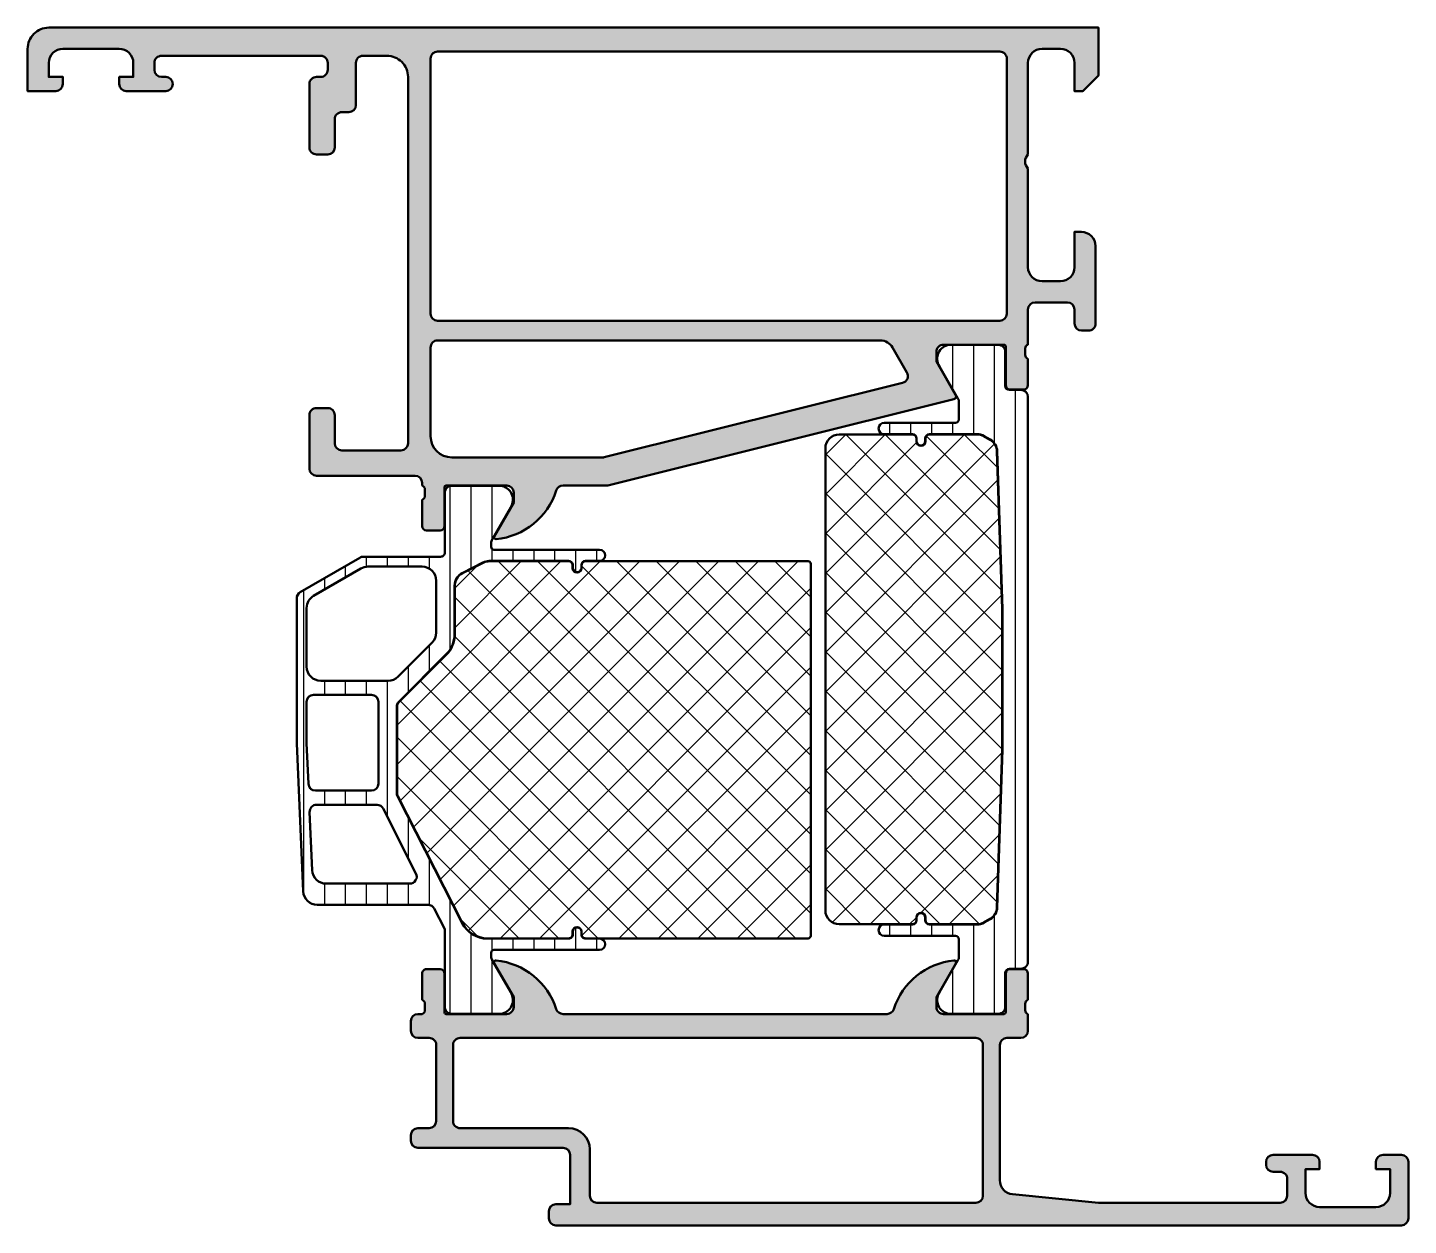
# Model space of a CAD drawing. Extents: x -30 to 68, y 0 to 85.
import ezdxf

# ---------------------------------------------------------------- set-up
doc = ezdxf.new("R2010")
doc.units = 0
for name, color, linetype, lineweight in [('0S-Alu contour', 7, 'Continuous', 50), ('0S-Alu hatch', 252, 'Continuous', 25), ('0S-Plastic contour', 254, 'Continuous', 50), ('0S-Plastic hatch', 253, 'Continuous', 25), ('0S-PT contour', 91, 'Continuous', 50), ('0S-PT hatch', 103, 'Continuous', 25)]:
    doc.layers.add(name, color=color, linetype=linetype, lineweight=lineweight)
pattern_1 = [(90, (0, 0), (-1.4859, 0), [])]
pattern_2 = [(135, (0, 0), (-1.403165018917055, -1.403165018917055), []), (225, (0, 0), (1.403165018917055, -1.403165018917055), [])]

# ---------------------------------------------------------------- blocks, each defined once
blk = doc.blocks.new('346290__431558B0_09CE_420A_BA11_CC467FC390D2_')
at = {"layer": '0S-Alu hatch'}
h = blk.add_hatch(color=256, dxfattribs=at)
edge = h.paths.add_edge_path()
edge.add_line((-8.200072701510434, 76.49951935006649), (-8.200072701510454, 78.49951935006753))
edge.add_ellipse((-7.700223043924895, 78.49966968423728), major_axis=(-0.4998496801927175, 0), ratio=1, start_angle=-90.0137350442323, end_angle=0.017232207833387747, ccw=False)
edge.add_line((-7.700103219088589, 78.99951935006769), (-7.20007270151045, 78.99951935006769))
edge.add_arc((-7.200093028747218, 79.49953967699513), 0.5000203273406206, 270.0023292350583, 360.001167715177)
edge.add_line((-6.700072701510443, 79.49954986764669), (-6.70010321908856, 82.4995193500677))
edge.add_ellipse((-6.20012351868841, 82.49957016724566), major_axis=(-0.4999797029826405, 0), ratio=1, start_angle=-90.0058234560571, end_angle=0.00582345611189794, ccw=False)
edge.add_line((-6.200072701510435, 82.9995498676458), (-4.500060494479185, 82.99951935006769))
edge.add_ellipse((-4.499953956199751, 81.49962589020427), major_axis=(-1.499893463647152, 0), ratio=1, start_angle=179.9970959459508, end_angle=270.00406975156653, ccw=False)
edge.add_line((-3.000060494479212, 81.49954986764692), (-3.000060494479214, 55.49941253854425))
edge.add_ellipse((-3.500087204398595, 55.49956133321602), major_axis=(-0.5000267320580524, 0), ratio=1, start_angle=90.0100543075236, end_angle=179.9829502978733, ccw=False)
edge.add_line((-3.499999459322936, 54.99953460885675), (-7.700072701510435, 54.99953460885675))
edge.add_ellipse((-7.699957983039261, 55.49964932732795), major_axis=(-0.5001147316285112, 0), ratio=1, start_angle=0.013142752803219082, end_angle=89.98685724720258, ccw=False)
edge.add_line((-8.200072701510463, 55.49953460885673), (-8.20007270151045, 57.49953460885675))
edge.add_arc((-8.699968028215878, 57.49963928215132), 0.4998953376642202, 359.9880028125888, 450.01199718741)
edge.add_line((-8.700072701510464, 57.99953460885674), (-9.500060494479184, 57.99953460885674))
edge.add_arc((-9.500070706575457, 57.49954482095301), 0.4999897880080324, 89.99882975606629, 180.0011702437148)
edge.add_line((-10.0000604944792, 57.49953460885865), (-10.0000604944792, 53.69954681588801))
edge.add_arc((-9.499976420604668, 53.69963088976254), 0.5000840809417748, 180.009632536539, 269.9903674634257)
edge.add_line((-9.500060494479184, 53.19954681588799), (-2.499999459322964, 53.199546815888))
edge.add_ellipse((-2.500036411010819, 52.69950986283959), major_axis=(-0.5000369544137414, 0), ratio=1, start_angle=180.0059825937153, end_angle=269.995765961409, ccw=False)
edge.add_line((-1.999999459322952, 52.69956207467718), (-1.999556954440123, 52.49911117746025))
edge.add_ellipse((-2.078393400983157, 52.23159058546714), major_axis=(-0.2788950563274251, 0), ratio=1, start_angle=178.8354106258988, end_angle=253.5801235805092, ccw=False)
edge.add_line((-1.79955595444012, 52.22592217746875), (-1.799555954440108, 51.77232817746876))
edge.add_ellipse((-2.078424050083255, 51.76666751799171), major_axis=(-0.2789255417371277, 0), ratio=1, start_angle=106.42459455535439, end_angle=181.1628700728853, ccw=False)
edge.add_line((-1.999556954440095, 51.49912417746879), (-1.999556954440123, 49.61911317746025))
edge.add_arc((-1.699556954440112, 49.61911317746025), 0.3000000000000114, 180, 270)
edge.add_line((-1.699556954440112, 49.31911317746024), (-0.7195826353973587, 49.31911317746024))
edge.add_arc((-0.7195826353973587, 49.61911317746025), 0.3000000000000114, 270, 360)
edge.add_line((-0.4195826353973473, 49.61911317746025), (-0.4195826353973473, 52.37911100410641))
edge.add_ellipse((-0.2995826353973593, 52.37911100410642), major_axis=(-0.119999999999988, 0), ratio=1, start_angle=269.9999006516501, end_angle=360, ccw=False)
edge.add_line((-0.2995824273226618, 52.49911100410622), (4.000435416165338, 52.49910354806574))
edge.add_ellipse((4.000450853258525, 51.99911898533629), major_axis=(-0.4999845629677632, 0), ratio=1, start_angle=179.9991052558096, end_angle=270.00176901519205, ccw=False)
edge.add_line((4.500435416165323, 51.99911117746132), (4.500435416165331, 51.29910659982355))
edge.add_line((4.500435416165331, 51.29910659982355), (3.112190787259066, 48.89458847238213))
edge.add_arc((3.236036736045633, 48.83667994464111), 0.1367158243071089, 154.9399071397959, 275.5867734514894)
edge.add_arc((2.762580692078813, 53.67686303497722), 4.999999999999935, 275.586773451492, 342.2389949764135)
edge.add_ellipse((8.000435767053318, 51.99910319717769), major_axis=(-0.5000003508881683, 0), ratio=1, start_angle=270.0000402087751, end_angle=342.2389949764142, ccw=False)
edge.add_line((8.000435416165317, 52.49910354806574), (11.05096871084296, 52.49910354806573))
edge.add_arc((11.05097152947758, 52.99912445844281), 0.5000209103850187, 269.9996770217717, 283.9989856257524)
edge.add_line((11.17192894643876, 52.51395416452083), (35.74101037852976, 58.63971246507905))
edge.add_arc((35.69262601208562, 58.83377161349469), 0.2000000000000121, 283.999996257485, 389.9999122478543)
edge.add_line((35.8658312459987, 58.93377134821993), (34.49996906942461, 61.29952240182551))
edge.add_line((34.49996906942461, 61.29952240182551), (34.49996906942461, 61.99953460885675))
edge.add_ellipse((34.999459840465, 61.99961277120588), major_axis=(-0.4994907771559735, 0), ratio=1, start_angle=-89.99802710034322, end_angle=0.008965876750096413, ccw=False)
edge.add_line((34.99944264120197, 62.49910354806574), (39.29993398398813, 62.49911100492401))
edge.add_ellipse((39.29993419206274, 62.37911100492421), major_axis=(-0.1199999999999931, 0), ratio=1, start_angle=180, end_angle=270.00009934830814, ccw=False)
edge.add_line((39.41993419206273, 62.3791110049242), (39.41993419206273, 59.61955186764583))
edge.add_arc((39.71993419206274, 59.61955186764583), 0.3000000000000114, 180, 270)
edge.add_line((39.71993419206274, 59.31955186764581), (40.69990851110552, 59.31955186764581))
edge.add_arc((40.69990851110552, 59.61955186764581), 0.2999999999999971, 270, 360)
edge.add_line((40.99990851110551, 59.61955186764581), (40.99990851110551, 61.49956286765432))
edge.add_ellipse((41.07877560674869, 61.76710620817726), major_axis=(-0.2789255417371599, 0), ratio=1, start_angle=-1.1628700728862214, end_angle=73.57540544464422, ccw=False)
edge.add_line((40.79990751110551, 61.77276686765432), (40.79990751110551, 62.22636086765432))
edge.add_ellipse((41.07874495764856, 62.23202927565271), major_axis=(-0.278895056327431, 0), ratio=1, start_angle=-73.58012358050769, end_angle=1.1645893740997053, ccw=False)
edge.add_line((40.99990851110551, 62.49954986764582), (41.00010687536332, 64.99954986764581))
edge.add_ellipse((41.50020139576652, 64.99945534724263), major_axis=(-0.500094529335613, 0), ratio=1, start_angle=270.0108291930719, end_angle=359.98917080694326, ccw=False)
edge.add_line((41.50010687536334, 65.49954986764583), (43.80042273229692, 65.49954986764581))
edge.add_ellipse((43.80038812773957, 64.99950012323927), major_axis=(-0.5000497456038951, 0), ratio=1, start_angle=180.0043884560907, end_angle=269.99603500430294, ccw=False)
edge.add_line((44.3004378718767, 64.99953842355333), (44.30042261308763, 63.99953842355401))
edge.add_arc((44.8004451360694, 63.99956094653578), 0.5000225234890349, 180.0025808273899, 269.9974191726639)
edge.add_line((44.80042261308764, 63.49953842355401), (45.30042267269227, 63.49953842355402))
edge.add_arc((45.30045017754568, 63.99912180399262), 0.4995833811957417, 269.9968455475574, 360.0009687569832)
edge.add_line((45.80003355867002, 63.99913025094793), (45.80003355867002, 69.49948883248956))
edge.add_arc((44.80030034392777, 69.49975560333588), 0.999733250335087, 359.9847110779023, 450.0117943199854)
edge.add_line((44.80009454912279, 70.49948883248958), (44.2999267024431, 70.49951935006769))
edge.add_line((44.2999267024431, 70.49951935006769), (44.2999267024431, 67.99951935006769))
edge.add_ellipse((43.29975743586522, 67.99968861662538), major_axis=(-1.000169280901044, 0), ratio=1, start_angle=90.0097034481525, end_angle=179.9903033819906, ccw=False)
edge.add_line((43.29992682165239, 66.99951935006767), (41.99990851110553, 66.99951935006769))
edge.add_ellipse((42.00010133887338, 67.99968165483845), major_axis=(-1.000162323359025, 0), ratio=1, start_angle=0.009297869138720216, end_angle=89.98895357575321, ccw=False)
edge.add_line((40.99993902868364, 67.99951935006771), (40.99993902868364, 74.99951935006769))
edge.add_ellipse((41.52491504399701, 75.49951935006769), major_axis=(-0.7249826319673439, 0), ratio=1, start_angle=-43.604126230005704, end_angle=43.604126230005704, ccw=False)
edge.add_line((40.99993902868364, 75.99951935006769), (40.99990851110551, 82.49951935006769))
edge.add_ellipse((41.99981501026123, 82.49961285423105), major_axis=(-0.9999065035276435, 0), ratio=1, start_angle=-90.0071063966268, end_angle=0.00535789486758631, ccw=False)
edge.add_line((41.99993902868364, 83.49951935006769), (43.29992682165239, 83.49951935006769))
edge.add_ellipse((43.30008400181692, 82.49967664942275), major_axis=(-0.9998427129996784, 0), ratio=1, start_angle=179.9909859930816, end_angle=270.00900717679957, ccw=False)
edge.add_line((44.29992670244311, 82.49951935006818), (44.2999267024431, 80.4995498676458))
edge.add_line((44.2999267024431, 80.4995498676458), (44.89996332353685, 80.49951935006769))
edge.add_line((44.89996332353685, 80.49951935006769), (45.9999389562151, 81.59961700631769))
edge.add_line((45.9999389562151, 81.59961700631769), (46, 85))
edge.add_line((46, 85), (-28.50006049447922, 84.99951935006769))
edge.add_arc((-28.50014468594779, 83.49960354153626), 1.499915810894307, 89.9967839422801, 180.0032160576674)
edge.add_line((-30.00006049447923, 83.49951935006906), (-30.00006049447922, 80.49951935006769))
edge.add_line((-30.00006049447922, 80.49951935006769), (-28.00006049447921, 80.49951935006769))
edge.add_arc((-28.00019218588429, 80.9996510343667), 0.5001317016370802, 270.0150867496928, 359.9884102004696)
edge.add_line((-27.50006049447922, 80.99954986764607), (-27.50006049447922, 81.49951935006769))
edge.add_line((-27.50006049447922, 81.49951935006769), (-28.50006049447922, 81.49951935006769))
edge.add_line((-28.50006049447922, 81.49951935006769), (-28.50006049447922, 82.49951935006769))
edge.add_ellipse((-27.50016687570021, 82.49962573128867), major_axis=(-0.9998936244380855, 0), ratio=1, start_angle=-90.00609584344289, end_angle=0.006095843452101235, ccw=False)
edge.add_line((-27.50006049447922, 83.49951935006769), (-23.50006049447921, 83.49951935006769))
edge.add_ellipse((-23.49993758323881, 82.49964226459349), major_axis=(-0.9998770930287113, 0), ratio=1, start_angle=179.9947053940628, end_angle=270.0070431610014, ccw=False)
edge.add_line((-22.50006049447922, 82.49954986764503), (-22.5000604944792, 81.49951935006769))
edge.add_line((-22.5000604944792, 81.49951935006769), (-23.5000604944792, 81.49951935006769))
edge.add_line((-23.5000604944792, 81.49951935006769), (-23.5000604944792, 80.99951935006769))
edge.add_arc((-22.99994577600802, 80.99963406853888), 0.5001147316284899, 180.0131427528032, 269.9868572472002)
edge.add_line((-23.00006049447921, 80.4995193500677), (-20.2000116663542, 80.49951935006769))
edge.add_arc((-20.2000116663542, 80.99951935006769), 0.5, 270, 450)
edge.add_line((-20.2000116663542, 81.49951935006769), (-20.5000604944792, 81.49951935006769))
edge.add_ellipse((-20.49993551851436, 81.99964432603252), major_axis=(-0.5001249915799258, 0), ratio=1, start_angle=0.014317611649119044, end_angle=89.98568238836123, ccw=False)
edge.add_line((-21.0000604944792, 81.99951935006759), (-21.0000604944792, 82.49951935006769))
edge.add_ellipse((-20.50016351213967, 82.4996528780877), major_axis=(-0.4998970001729347, 0), ratio=1, start_angle=-90.01180738672502, end_angle=0.01530433687241839, ccw=False)
edge.add_line((-20.50006049447917, 82.9995498676458), (-9.20010321908859, 82.99951935006769))
edge.add_ellipse((-9.199811314025983, 82.4998112551303), major_axis=(-0.4997081801957367, 0), ratio=1, start_angle=179.966530607846, end_angle=270.03346939217704, ccw=False)
edge.add_line((-8.700103219088579, 82.49951935006786), (-8.70007270151045, 81.99954986764581))
edge.add_ellipse((-9.20003050512653, 81.9995076712619), major_axis=(-0.4999578053967656, 0), ratio=1, start_angle=89.99516424248998, end_angle=180.0048357574281, ccw=False)
edge.add_line((-9.20007270151045, 81.49954986764583), (-9.50012152963545, 81.49951935006769))
edge.add_arc((-9.500262867123439, 80.99972170173352), 0.4997976683185388, 89.98379736007189, 180.0231971805346)
edge.add_line((-10.0000604944792, 80.99951935006776), (-10.0000604944792, 76.49951935006771))
edge.add_arc((-9.50007083093999, 76.4995090136069), 0.499989663646041, 179.9988155042154, 270.0011844956447)
edge.add_line((-9.50006049447919, 75.9995193500677), (-8.70007270151045, 75.99951935006769))
edge.add_arc((-8.700093022345499, 76.49953967090275), 0.5000203212479823, 270.0023285015334, 359.9976714983276)
edge = h.paths.add_edge_path()
edge.add_ellipse((-0.9003190677961754, 82.79965738625852), major_axis=(-0.4998650337907118, 0), ratio=1, start_angle=-90.01547141567482, end_angle=0.011974252112793238, ccw=False)
edge.add_line((-0.9001840906706206, 83.29952240182548), (38.99990088171099, 83.29955291940362))
edge.add_ellipse((39.00001017422722, 82.79966221191987), major_axis=(-0.4998907194312373, 0), ratio=1, start_angle=179.9874732622198, end_angle=270.0125267377823, ccw=False)
edge.add_line((39.49990088171098, 82.79955291940362), (39.49990088171098, 64.69967651559551))
edge.add_ellipse((38.99984732756349, 64.69973007255462), major_axis=(-0.500053557015545, 0), ratio=1, start_angle=89.99914283136059, end_angle=179.9938634818548, ccw=False)
edge.add_line((38.99983984655475, 64.19967651559502), (-0.9001840906705922, 64.19967651559502))
edge.add_ellipse((-0.9001574106402755, 64.69970319562536), major_axis=(-0.5000266807421169, 0), ratio=1, start_angle=0.0030571432409942645, end_angle=89.99694285686343, ccw=False)
edge.add_line((-1.40018409067062, 64.69967651559504), (-1.400184090670616, 82.79955291940348))
edge = h.paths.add_edge_path()
edge.add_ellipse((-0.900092057022519, 62.29923963331414), major_axis=(-0.4999928515702684, 0), ratio=1, start_angle=-90.00081916727493, end_angle=0.0008191672279167506, ccw=False)
edge.add_line((-0.9000849085416859, 62.79923248483331), (30.52259785360431, 62.79923248483331))
edge.add_ellipse((30.52259976074592, 61.799231582256), major_axis=(-1.000000902579138, 0), ratio=1, start_angle=210.0000298569348, end_angle=270.0001092710665, ccw=False)
edge.add_line((31.38862568563556, 62.29923248483332), (32.41120487875079, 60.52806854440362))
edge.add_ellipse((31.97819796478487, 60.27806791858508), major_axis=(-0.4999953004298657, 0), ratio=1, start_angle=103.99922321442028, end_angle=210.0003937331823, ccw=False)
edge.add_line((32.09915119833086, 59.79292297555597), (10.92794472402666, 54.51435089303643))
edge.add_ellipse((10.80700625715038, 54.99923846103799), major_axis=(-0.4997419998087467, 0), ratio=1, start_angle=89.9970668428852, end_angle=104.0047187884181, ccw=False)
edge.add_line((10.80698067373369, 54.49949646188409), (0.0999150914583123, 54.49949646188409))
edge.add_ellipse((0.1001175221340702, 55.99969889255986), major_axis=(-1.500202444333319, 0), ratio=1, start_angle=0.007731238869496337, end_angle=89.99226876116359, ccw=False)
edge.add_line((-1.400084908541685, 55.99949646188408), (-1.400084908541685, 62.29923248483372))
at = {"layer": '0S-Alu contour', "color": 7}
for points in [[(44.29992670244311, 82.49951935006818), (44.2999267024431, 80.4995498676458), (44.89996332353685, 80.49951935006769), (45.9999389562151, 81.59961700631769), (46, 85), (-28.50006049447922, 84.99951935006769)], [(-30.00006049447923, 83.49951935006906), (-30.00006049447922, 80.49951935006769), (-28.00006049447921, 80.49951935006769)], [(-27.50006049447922, 83.49951935006769), (-23.50006049447921, 83.49951935006769)], [(41.99993902868364, 83.49951935006769), (43.29992682165239, 83.49951935006769)], [(-27.50006049447922, 80.99954986764607), (-27.50006049447922, 81.49951935006769), (-28.50006049447922, 81.49951935006769), (-28.50006049447922, 82.49951935006769)], [(-22.50006049447922, 82.49954986764503), (-22.5000604944792, 81.49951935006769), (-23.5000604944792, 81.49951935006769), (-23.5000604944792, 80.99951935006769)], [(-21.0000604944792, 81.99951935006759), (-21.0000604944792, 82.49951935006769)], [(-20.50006049447917, 82.9995498676458), (-9.20010321908859, 82.99951935006769)], [(-8.700103219088579, 82.49951935006786), (-8.70007270151045, 81.99954986764581)], [(-6.700072701510443, 79.49954986764669), (-6.70010321908856, 82.4995193500677)], [(-6.200072701510435, 82.9995498676458), (-4.500060494479185, 82.99951935006769)], [(-1.40018409067062, 64.69967651559504), (-1.400184090670616, 82.79955291940348)], [(-0.9001840906706206, 83.29952240182548), (38.99990088171099, 83.29955291940362)], [(39.49990088171098, 82.79955291940362), (39.49990088171098, 64.69967651559551)], [(40.99993902868364, 75.99951935006769), (40.99990851110551, 82.49951935006769)], [(-20.2000116663542, 81.49951935006769), (-20.5000604944792, 81.49951935006769)], [(-9.20007270151045, 81.49954986764583), (-9.50012152963545, 81.49951935006769)], [(-3.000060494479212, 81.49954986764692), (-3.000060494479214, 55.49941253854425)], [(-23.00006049447921, 80.4995193500677), (-20.2000116663542, 80.49951935006769)], [(-10.0000604944792, 80.99951935006776), (-10.0000604944792, 76.49951935006771)], [(-8.200072701510434, 76.49951935006649), (-8.200072701510454, 78.49951935006753)], [(-7.700103219088589, 78.99951935006769), (-7.20007270151045, 78.99951935006769)], [(-9.50006049447919, 75.9995193500677), (-8.70007270151045, 75.99951935006769)], [(40.99993902868364, 67.99951935006771), (40.99993902868364, 74.99951935006769)], [(44.80009454912279, 70.49948883248958), (44.2999267024431, 70.49951935006769), (44.2999267024431, 67.99951935006769)], [(45.80003355867002, 63.99913025094793), (45.80003355867002, 69.49948883248956)], [(43.29992682165239, 66.99951935006767), (41.99990851110553, 66.99951935006769)], [(40.99990851110551, 62.49954986764582), (41.00010687536332, 64.99954986764581)], [(41.50010687536334, 65.49954986764583), (43.80042273229692, 65.49954986764581)], [(44.3004378718767, 64.99953842355333), (44.30042261308763, 63.99953842355401)], [(38.99983984655475, 64.19967651559502), (-0.9001840906705922, 64.19967651559502)], [(-0.9000849085416859, 62.79923248483331), (30.52259785360431, 62.79923248483331)], [(44.80042261308764, 63.49953842355401), (45.30042267269227, 63.49953842355402)], [(-1.400084908541685, 55.99949646188408), (-1.400084908541685, 62.29923248483372)], [(31.38862568563556, 62.29923248483332), (32.41120487875079, 60.52806854440362)], [(35.8658312459987, 58.93377134821993), (34.49996906942461, 61.29952240182551), (34.49996906942461, 61.99953460885675)], [(34.99944264120197, 62.49910354806574), (39.29993398398813, 62.49911100492401)], [(39.41993419206273, 62.3791110049242), (39.41993419206273, 59.61955186764583)], [(40.79990751110551, 61.77276686765432), (40.79990751110551, 62.22636086765432)], [(40.99990851110551, 59.61955186764581), (40.99990851110551, 61.49956286765432)], [(32.09915119833086, 59.79292297555597), (10.92794472402666, 54.51435089303643)], [(39.71993419206274, 59.31955186764581), (40.69990851110552, 59.31955186764581)], [(-8.700072701510464, 57.99953460885674), (-9.500060494479184, 57.99953460885674)], [(11.17192894643876, 52.51395416452083), (35.74101037852976, 58.63971246507905)], [(-10.0000604944792, 57.49953460885865), (-10.0000604944792, 53.69954681588801)], [(-8.200072701510463, 55.49953460885673), (-8.20007270151045, 57.49953460885675)], [(-3.499999459322936, 54.99953460885675), (-7.700072701510435, 54.99953460885675)], [(10.80698067373369, 54.49949646188409), (0.0999150914583123, 54.49949646188409)], [(-9.500060494479184, 53.19954681588799), (-2.499999459322964, 53.199546815888)], [(-1.999999459322952, 52.69956207467718), (-1.999556954440123, 52.49911117746025)], [(-1.79955595444012, 52.22592217746875), (-1.799555954440108, 51.77232817746876)], [(-0.4195826353973473, 49.61911317746025), (-0.4195826353973473, 52.37911100410641)], [(-0.2995824273226618, 52.49911100410622), (4.000435416165338, 52.49910354806574)], [(4.500435416165323, 51.99911117746132), (4.500435416165331, 51.29910659982355), (3.112190787259066, 48.89458847238213)], [(8.000435416165317, 52.49910354806574), (11.05096871084296, 52.49910354806573)], [(-1.999556954440095, 51.49912417746879), (-1.999556954440123, 49.61911317746025)], [(-1.699556954440112, 49.31911317746024), (-0.7195826353973587, 49.31911317746024)]]:
    blk.add_lwpolyline(points, dxfattribs=at)
for centre, radius, start, end in [((-28.50014468594779, 83.49960354153626), 1.499915810894307, 89.9967839422801, 180.0032160576674), ((-20.2000116663542, 80.99951935006769), 0.5, 270, 90), ((-9.500262867123439, 80.99972170173352), 0.4997976683185388, 89.98379736007189, 180.0231971805346), ((-28.00019218588429, 80.9996510343667), 0.5001317016370802, 270.0150867496928, 359.9884102004696), ((-22.99994577600802, 80.99963406853888), 0.5001147316284899, 180.0131427528032, 269.9868572472002), ((-7.200093028747218, 79.49953967699513), 0.5000203273406206, 270.0023292350583, 0.0011677151769356), ((-9.50007083093999, 76.4995090136069), 0.499989663646041, 179.9988155042154, 270.0011844956447), ((-8.700093022345499, 76.49953967090275), 0.5000203212479823, 270.0023285015334, 359.9976714983276), ((44.80030034392777, 69.49975560333588), 0.999733250335087, 359.9847110779023, 90.01179431998547), ((44.8004451360694, 63.99956094653578), 0.5000225234890349, 180.0025808273899, 269.9974191726639), ((45.30045017754568, 63.99912180399262), 0.4995833811957417, 269.9968455475574, 0.0009687569831559), ((35.69262601208562, 58.83377161349469), 0.2000000000000121, 283.999996257485, 29.99991224785435), ((39.71993419206274, 59.61955186764583), 0.3000000000000114, 180, 270), ((40.69990851110552, 59.61955186764581), 0.2999999999999971, 270, 0), ((-9.500070706575457, 57.49954482095301), 0.4999897880080324, 89.99882975606629, 180.0011702437148), ((-8.699968028215878, 57.49963928215132), 0.4998953376642202, 359.9880028125888, 90.01199718741005), ((-9.499976420604668, 53.69963088976254), 0.5000840809417748, 180.009632536539, 269.9903674634257), ((2.762580692078813, 53.67686303497722), 4.999999999999935, 275.586773451492, 342.2389949764135), ((11.05097152947758, 52.99912445844281), 0.5000209103850187, 269.9996770217717, 283.9989856257524), ((-1.699556954440112, 49.61911317746025), 0.3000000000000114, 180, 270), ((-0.7195826353973587, 49.61911317746025), 0.3000000000000114, 270, 0), ((3.236036736045633, 48.83667994464111), 0.1367158243071089, 154.9399071397959, 275.5867734514894)]:
    blk.add_arc(centre, radius, start, end, dxfattribs=at)
at = {"layer": '0S-Alu contour', "color": 7, "extrusion": (0, 0, -1)}
for centre, radius, start, end in [((27.50016687570021, 82.49962573128867), 0.9998936244380855, 359.9939041565479, 90.00609584344294), ((23.49993758323881, 82.49964226459349), 0.9998770930287113, 89.99295683899864, 180.0052946059373), ((-41.99981501026123, 82.49961285423105), 0.9999065035276435, 359.9946421051324, 90.0071063966269), ((-43.30008400181692, 82.49967664942275), 0.9998427129996786, 89.99099282320043, 180.0090140069185), ((20.50016351213967, 82.4996528780877), 0.4998970001729347, 359.9846956631276, 90.01180738672505), ((9.199811314025983, 82.4998112551303), 0.4997081801957367, 89.96653060782293, 180.033469392154), ((6.20012351868841, 82.49957016724566), 0.4999797029826406, 359.9941765438881, 90.00582345605704), ((4.499953956199751, 81.49962589020427), 1.499893463647152, 89.99593024843347, 180.0029040540493), ((0.9003190677961754, 82.79965738625852), 0.4998650337907119, 359.9880257478872, 90.01547141567481), ((-39.00001017422722, 82.79966221191987), 0.4998907194312373, 89.98747326221769, 180.0125267377803), ((20.49993551851436, 81.99964432603252), 0.5001249915799258, 270.0143176116388, 359.9856823883509), ((9.20003050512653, 81.9995076712619), 0.4999578053967656, 179.9951642425719, 270.0048357575101), ((7.700223043924895, 78.49966968423728), 0.4998496801927175, 359.9827677921666, 90.01373504423233), ((-41.52491504399701, 75.49951935006769), 0.7249826319673439, 316.3958737699943, 43.60412623000573), ((-42.00010133887338, 67.99968165483845), 1.000162323359025, 270.0110464242468, 359.9907021308613), ((-43.29975743586522, 67.99968861662538), 1.000169280901044, 180.0096966180094, 269.9902965518475), ((0.9001574106402755, 64.69970319562536), 0.5000266807421169, 270.0030571431366, 359.996942856759), ((-38.99984732756349, 64.69973007255462), 0.500053557015545, 180.0061365181453, 270.0008571686395), ((-41.50020139576652, 64.99945534724263), 0.500094529335613, 0.0108291930567097, 89.98917080692812), ((-43.80038812773957, 64.99950012323927), 0.5000497456038951, 90.00396499569703, 179.9956115439093), ((0.900092057022519, 62.29923963331414), 0.4999928515702685, 359.9991808327721, 90.00081916727486), ((-30.52259976074592, 61.799231582256), 1.000000902579138, 89.99989072893351, 149.9999701430652), ((-34.999459840465, 61.99961277120588), 0.4994907771559735, 359.9910341232499, 89.99802710034326), ((-39.29993419206274, 62.37911100492421), 0.1199999999999931, 89.99990065169187, 180), ((-41.07874495764856, 62.23202927565271), 0.278895056327431, 358.8354106259003, 73.58012358050784), ((-41.07877560674869, 61.76710620817726), 0.2789255417371599, 286.4245945553559, 1.162870072886224), ((-31.97819796478487, 60.27806791858508), 0.4999953004298657, 149.9996062668177, 256.0007767855797), ((-0.1001175221340702, 55.99969889255986), 1.500202444333319, 270.0077312388364, 359.9922687611305), ((7.699957983039261, 55.49964932732795), 0.5001147316285112, 270.0131427527975, 359.9868572471968), ((3.500087204398595, 55.49956133321602), 0.5000267320580524, 180.0170497021268, 269.9899456924764), ((-10.80700625715038, 54.99923846103799), 0.4997419998087468, 255.9952812115819, 270.0029331571148), ((2.500036411010819, 52.69950986283959), 0.5000369544137414, 90.00423403859098, 179.9940174062847), ((2.078393400983157, 52.23159058546714), 0.2788950563274251, 106.4198764194908, 181.1645893741013), ((0.2995826353973593, 52.37911100410642), 0.119999999999988, 0, 90.00009934834993), ((-4.000450853258525, 51.99911898533629), 0.4999845629677632, 89.99823098480792, 180.0008947441905), ((-8.000435767053318, 51.99910319717769), 0.5000003508881683, 17.76100502358584, 89.9999597912249), ((2.078424050083255, 51.76666751799171), 0.2789255417371277, 178.8371299271147, 253.5754054446456)]:
    blk.add_arc(centre, radius, start, end, dxfattribs=at)
blk = doc.blocks.new('345350__121949B4_6DAC_42BD_8D97_FF4A85C7C9D8_')
at = {"layer": '0S-Alu hatch'}
h = blk.add_hatch(color=256, dxfattribs=at)
edge = h.paths.add_edge_path()
edge.add_arc((67.5, 4.5), 0.5, 0, 90)
edge.add_line((67.5, 5), (66.19999999999999, 5))
edge.add_arc((66.19999999999999, 4.5), 0.5, 90, 180)
edge.add_line((65.69999999999999, 4.5), (65.69999999999999, 4))
edge.add_line((65.69999999999999, 4), (66.69999999999999, 4))
edge.add_line((66.69999999999999, 4), (66.69999999999996, 2.299999999999997))
edge.add_ellipse((65.69999999999997, 2.299999999999987), major_axis=(-0.9999999999999857, 0), ratio=1, start_angle=89.9999999999992, end_angle=180, ccw=False)
edge.add_line((65.69999999999996, 1.300000000000002), (61.69999999999999, 1.299999999999982))
edge.add_ellipse((61.69999999999999, 2.299999999999983), major_axis=(-1.000000000000001, 0), ratio=1, start_angle=0, end_angle=90, ccw=False)
edge.add_line((60.69999999999999, 2.299999999999982), (60.69999999999999, 4))
edge.add_line((60.69999999999999, 4), (61.69999999999999, 4))
edge.add_line((61.69999999999999, 4), (61.69999999999999, 4.499999999999984))
edge.add_arc((61.19999999999999, 4.5), 0.5, 0, 90)
edge.add_line((61.19999999999999, 5), (58.4, 4.999999999999999))
edge.add_arc((58.4, 4.499999999999998), 0.5000000000000009, 90, 180)
edge.add_line((57.9, 4.499999999999998), (57.9, 4.299999999999982))
edge.add_arc((58.4, 4.299999999999982), 0.5, 180, 270)
edge.add_line((58.4, 3.799999999999982), (58.9, 3.799999999999982))
edge.add_ellipse((58.90000000000001, 3.299999999999988), major_axis=(-0.4999999999999947, 0), ratio=1, start_angle=180, end_angle=270.0000000000008, ccw=False)
edge.add_line((59.40000000000001, 3.299999999999982), (59.39999999999997, 2.099999999999981))
edge.add_ellipse((58.89999999999997, 2.099999999999974), major_axis=(-0.5, 0), ratio=1, start_angle=90, end_angle=180, ccw=False)
edge.add_line((58.89999999999997, 1.599999999999974), (45.9983668848607, 1.599999999999979))
edge.add_line((45.9983668848607, 1.599999999999979), (39.90086726378649, 2.209750724796321))
edge.add_ellipse((40.00036986780802, 3.204788067252843), major_axis=(-1.000000040545, 0), ratio=1, start_angle=1.5080649291121517e-05, end_angle=84.28947129819278, ccw=False)
edge.add_line((39.00036982726306, 3.204787804045857), (39.00036982726304, 12.79998738861467))
edge.add_ellipse((39.50041968100179, 12.79987268502243), major_axis=(-0.5000498668943465, 0), ratio=1, start_angle=270.0131427528001, end_angle=359.9868572472245, ccw=False)
edge.add_line((39.50030497740954, 13.29992253876117), (40.5, 13.29992253876117))
edge.add_arc((40.5, 13.79992253876117), 0.5, 270, 360)
edge.add_line((41, 13.79992253876117), (41, 15))
edge.add_ellipse((41.07883644654306, 15.26752059199312), major_axis=(-0.2788950563274436, 0), ratio=1, start_angle=-1.164589374096181, end_angle=73.58012358050541, ccw=False)
edge.add_line((40.79999899999999, 15.27318899999149), (40.79999899999999, 15.72678299999148))
edge.add_ellipse((41.07886709564314, 15.73244365946856), major_axis=(-0.2789255417371297, 0), ratio=1, start_angle=-73.57540544464831, end_angle=1.1628700728916215, ccw=False)
edge.add_line((41, 15.99998699999148), (41, 17.879998))
edge.add_arc((40.69999999999999, 17.879998), 0.3000000000000114, 0, 90)
edge.add_line((40.69999999999999, 18.17999800000001), (39.72002568095721, 18.179998))
edge.add_arc((39.72002568095721, 17.879998), 0.3000000000000007, 90, 180)
edge.add_line((39.42002568095721, 17.879998), (39.42002568095721, 15.11999999999999))
edge.add_ellipse((39.30002568095721, 15.12), major_axis=(-0.1199999999999974, 0), ratio=1, start_angle=90, end_angle=180, ccw=False)
edge.add_line((39.30002568095721, 15), (35.00000000000002, 15))
edge.add_ellipse((35.00000000000001, 15.49999999999999), major_axis=(-0.4999999999999965, 0), ratio=1, start_angle=0, end_angle=90.0000000000008, ccw=False)
edge.add_line((34.50000000000001, 15.5), (34.49999999999999, 16.2))
edge.add_line((34.49999999999999, 16.2), (35.88149545762237, 18.59282032302755))
edge.add_arc((35.76188021535172, 18.6618802153517), 0.1381197846482894, 330.0000000000001, 455.6225775507986)
edge.add_arc((36.23822324117386, 13.82339113815207), 5.000000000000113, 95.622577550794, 162.2515836439304)
edge.add_ellipse((31.00000000000005, 15.49999999999988), major_axis=(-0.4999999999998844, 0), ratio=1, start_angle=89.99999999999511, end_angle=162.2515836439256, ccw=False)
edge.add_line((31.00000000000001, 15), (7.999999999999992, 15))
edge.add_ellipse((8.000000000000023, 15.49999999999984), major_axis=(-0.4999999999998384, 0), ratio=1, start_angle=17.748416356065775, end_angle=89.99999999999648, ccw=False)
edge.add_arc((2.761776758826187, 13.82339113815201), 5.000000000000197, 17.74841635607064, 84.37742244920675)
edge.add_arc((3.23811978464829, 18.66188021535171), 0.138119784648294, 84.37742244921039, 209.9999999999989)
edge.add_line((3.11850454237763, 18.59282032302757), (4.500000000000007, 16.19999999999999))
edge.add_line((4.500000000000007, 16.19999999999999), (4.5, 15.5))
edge.add_ellipse((4, 15.50000000000001), major_axis=(-0.4999999999999992, 0), ratio=1, start_angle=89.9999999999983, end_angle=180, ccw=False)
edge.add_line((3.999999999999985, 15.00000000000001), (-0.3000256809571908, 15))
edge.add_ellipse((-0.3000256809571966, 15.12), major_axis=(-0.1199999999999992, 0), ratio=1, start_angle=0, end_angle=90.00000000000267, ccw=False)
edge.add_line((-0.4200256809571958, 15.12), (-0.4200256809571954, 17.879998))
edge.add_arc((-0.7200256809572068, 17.87999799999999), 0.3000000000000114, 0, 90)
edge.add_line((-0.7200256809572068, 18.17999800000001), (-1.699999999999988, 18.179998))
edge.add_arc((-1.700000000000002, 17.87999800000001), 0.2999999999999936, 89.99999999999729, 180)
edge.add_line((-1.999999999999996, 17.87999800000001), (-1.999999999999985, 15.99998699999149))
edge.add_ellipse((-2.078867095643157, 15.73244365946855), major_axis=(-0.2789255417371535, 0), ratio=1, start_angle=178.8371299271133, end_angle=253.5754054446447, ccw=False)
edge.add_line((-1.799998999999985, 15.72678299999149), (-1.799998999999985, 15.2731889999915))
edge.add_ellipse((-2.078836446543035, 15.26752059199313), major_axis=(-0.2788950563274373, 0), ratio=1, start_angle=106.41987641949041, end_angle=181.1645893740969, ccw=False)
edge.add_line((-2, 15.00000000000001), (-2.299680908210589, 15))
edge.add_arc((-2.299680908210589, 14.5), 0.5000000000000036, 90, 180)
edge.add_line((-2.799680908210593, 14.5), (-2.799680908210589, 13.79992253876117))
edge.add_arc((-2.29956618973938, 13.80003725723238), 0.5001147316285183, 180.0131427528032, 269.9868572472035)
edge.add_line((-2.299680908210547, 13.29992253876117), (-1.499693115241839, 13.29992253876117))
edge.add_ellipse((-1.499443254268492, 12.80017239973451), major_axis=(-0.4997502014883678, 0), ratio=1, start_angle=179.9713537287259, end_angle=270.02864627126036, ccw=False)
edge.add_line((-0.9996931152418406, 12.79992253876115), (-0.9996931152418255, 7.400020671848328))
edge.add_ellipse((-1.499713436076874, 7.400040992683379), major_axis=(-0.5000203212479685, 0), ratio=1, start_angle=90.0023285015335, end_angle=179.9976714983276, ccw=False)
edge.add_line((-1.499693115241825, 6.900020671848331), (-2.299680908210575, 6.900020671848325))
edge.add_arc((-2.299566189739365, 6.399905953377112), 0.5001147316285218, 90.01314275280141, 179.9868572471968)
edge.add_line((-2.799680908210579, 6.400020671848338), (-2.799680908210575, 5.999996257785828))
edge.add_arc((-2.299566189739365, 6.000110976257024), 0.5001147316285183, 180.0131427528032, 269.986857247197)
edge.add_line((-2.299680908210589, 5.499996257785815), (8.00027636718005, 5.499996257785825))
edge.add_ellipse((8.000276199942052, 4.999996090547827), major_axis=(-0.5000001672380266, 0), ratio=1, start_angle=180.0000191671709, end_angle=269.9999808359436, ccw=False)
edge.add_line((8.50027636718005, 4.999996257813003), (8.500276367180042, 1.499999953273801))
edge.add_line((8.500276367180042, 1.499999953273801), (7.500276367180042, 1.499999953273801))
edge.add_arc((7.500391085671957, 0.9998852347682088), 0.5001147316629067, 90.0131427551726, 179.9868504146385)
edge.add_line((7.000276367180042, 1.000000012878441), (7.000276367180042, 0.5000000128784468))
edge.add_arc((7.500391118378033, 0.5001147334620317), 0.5001147643557833, 180.0131429938963, 269.9798609896767)
edge.add_line((7.500215332023778, 8e-16), (67.5, 1e-16))
edge.add_arc((67.5, 0.5000000000000002), 0.5000000000000001, 270, 360)
edge.add_line((68, 0.5000000000000002), (68, 4.5))
edge = h.paths.add_edge_path()
edge.add_ellipse((0.7001505502649508, 12.80015209114268), major_axis=(-0.4997704760377764, 0), ratio=1, start_angle=-90.01932230628069, end_angle=0.02631684688930136, ccw=False)
edge.add_line((0.7003190917894245, 13.29992253876117), (37.30035380553454, 13.29992253876116))
edge.add_ellipse((37.30048878729687, 12.80005752052349), major_axis=(-0.4998650364626666, 0), ratio=1, start_angle=179.9845280529183, end_angle=270.0154719470708, ccw=False)
edge.add_line((37.80035380553454, 12.79992253876116), (37.80035380553453, 2.099975658420646))
edge.add_ellipse((37.30025928519608, 2.100070059527233), major_axis=(-0.5000945292483385, 0), ratio=1, start_angle=90.0108291856593, end_angle=179.9891844747251, ccw=False)
edge.add_line((37.30035380553454, 1.5999755392113), (10.40030078124254, 1.5999755392113))
edge.add_ellipse((10.400395301581, 2.100070059527243), major_axis=(-0.5000945292483491, 0), ratio=1, start_angle=0.010815525275006621, end_angle=89.98917081434081, ccw=False)
edge.add_line((9.900300781242542, 2.099975658420602), (9.900300781242535, 5.400020670741937))
edge.add_arc((8.40030085426848, 5.400020744874273), 1.499999926974057, 2.8316468405e-06, 90.00000278938575)
edge.add_line((8.400300781242535, 6.900020671848325), (0.7003190917894245, 6.900020671848327))
edge.add_ellipse((0.7001505502649508, 7.39979111946681), major_axis=(-0.4997704760377753, 0), ratio=1, start_angle=-0.02631684688930136, end_angle=90.0193223062808, ccw=False)
edge.add_line((0.2003801269456744, 7.400020671848325), (0.2003801269456733, 12.79992253876121))
at = {"layer": '0S-Alu contour', "color": 7}
for points in [[(-1.999999999999996, 17.87999800000001), (-1.999999999999985, 15.99998699999149)], [(-0.7200256809572068, 18.17999800000001), (-1.699999999999988, 18.179998)], [(-0.4200256809571958, 15.12), (-0.4200256809571954, 17.879998)], [(3.11850454237763, 18.59282032302757), (4.500000000000007, 16.19999999999999), (4.5, 15.5)], [(34.50000000000001, 15.5), (34.49999999999999, 16.2), (35.88149545762237, 18.59282032302755)], [(39.42002568095721, 17.879998), (39.42002568095721, 15.11999999999999)], [(40.69999999999999, 18.17999800000001), (39.72002568095721, 18.179998)], [(41, 15.99998699999148), (41, 17.879998)], [(-1.799998999999985, 15.72678299999149), (-1.799998999999985, 15.2731889999915)], [(40.79999899999999, 15.27318899999149), (40.79999899999999, 15.72678299999148)], [(-2, 15.00000000000001), (-2.299680908210589, 15)], [(3.999999999999985, 15.00000000000001), (-0.3000256809571908, 15)], [(31.00000000000001, 15), (7.999999999999992, 15)], [(39.30002568095721, 15), (35.00000000000002, 15)], [(41, 13.79992253876117), (41, 15)], [(-2.799680908210593, 14.5), (-2.799680908210589, 13.79992253876117)], [(-2.299680908210547, 13.29992253876117), (-1.499693115241839, 13.29992253876117)], [(-0.9996931152418406, 12.79992253876115), (-0.9996931152418255, 7.400020671848328)], [(0.2003801269456744, 7.400020671848325), (0.2003801269456733, 12.79992253876121)], [(0.7003190917894245, 13.29992253876117), (37.30035380553454, 13.29992253876116)], [(37.80035380553454, 12.79992253876116), (37.80035380553453, 2.099975658420646)], [(39.00036982726306, 3.204787804045857), (39.00036982726304, 12.79998738861467)], [(39.50030497740954, 13.29992253876117), (40.5, 13.29992253876117)], [(-1.499693115241825, 6.900020671848331), (-2.299680908210575, 6.900020671848325)], [(8.400300781242535, 6.900020671848325), (0.7003190917894245, 6.900020671848327)], [(-2.799680908210579, 6.400020671848338), (-2.799680908210575, 5.999996257785828)], [(-2.299680908210589, 5.499996257785815), (8.00027636718005, 5.499996257785825)], [(8.50027636718005, 4.999996257813003), (8.500276367180042, 1.499999953273801), (7.500276367180042, 1.499999953273801)], [(9.900300781242542, 2.099975658420602), (9.900300781242535, 5.400020670741937)], [(61.19999999999999, 5), (58.4, 4.999999999999999)], [(67.5, 5), (66.19999999999999, 5)], [(57.9, 4.499999999999998), (57.9, 4.299999999999982)], [(60.69999999999999, 2.299999999999982), (60.69999999999999, 4), (61.69999999999999, 4), (61.69999999999999, 4.499999999999984)], [(65.69999999999999, 4.5), (65.69999999999999, 4), (66.69999999999999, 4), (66.69999999999996, 2.299999999999997)], [(68, 0.5000000000000002), (68, 4.5)], [(58.4, 3.799999999999982), (58.9, 3.799999999999982)], [(59.40000000000001, 3.299999999999982), (59.39999999999997, 2.099999999999981)], [(58.89999999999997, 1.599999999999974), (45.9983668848607, 1.599999999999979), (39.90086726378649, 2.209750724796321)], [(7.000276367180042, 1.000000012878441), (7.000276367180042, 0.5000000128784468)], [(37.30035380553454, 1.5999755392113), (10.40030078124254, 1.5999755392113)], [(65.69999999999996, 1.300000000000002), (61.69999999999999, 1.299999999999982)], [(7.500215332023778, 8e-16), (67.5, 1e-16)]]:
    blk.add_lwpolyline(points, dxfattribs=at)
for centre, radius, start, end in [((3.23811978464829, 18.66188021535171), 0.138119784648294, 84.37742244921039, 209.9999999999989), ((2.761776758826187, 13.82339113815201), 5.000000000000197, 17.74841635607064, 84.37742244920675), ((36.23822324117386, 13.82339113815207), 5.000000000000113, 95.622577550794, 162.2515836439304), ((35.76188021535172, 18.6618802153517), 0.1381197846482894, 330.0000000000001, 95.62257755079864), ((-1.700000000000002, 17.87999800000001), 0.2999999999999936, 89.99999999999729, 180), ((-0.7200256809572068, 17.87999799999999), 0.3000000000000114, 0, 90), ((39.72002568095721, 17.879998), 0.3000000000000007, 90, 180), ((40.69999999999999, 17.879998), 0.3000000000000114, 0, 90), ((-2.299680908210589, 14.5), 0.5000000000000036, 90, 180), ((-2.29956618973938, 13.80003725723238), 0.5001147316285183, 180.0131427528032, 269.9868572472035), ((40.5, 13.79992253876117), 0.5, 270, 0), ((-2.299566189739365, 6.399905953377112), 0.5001147316285218, 90.01314275280141, 179.9868572471968), ((8.40030085426848, 5.400020744874273), 1.499999926974057, 2.8316468405e-06, 90.00000278938575), ((-2.299566189739365, 6.000110976257024), 0.5001147316285183, 180.0131427528032, 269.986857247197), ((58.4, 4.499999999999998), 0.5000000000000009, 90, 180), ((61.19999999999999, 4.5), 0.5, 0, 90), ((66.19999999999999, 4.5), 0.5, 90, 180), ((67.5, 4.5), 0.5, 0, 90), ((58.4, 4.299999999999982), 0.5, 180, 270), ((7.500391085671957, 0.9998852347682088), 0.5001147316629067, 90.0131427551726, 179.9868504146385), ((7.500391118378033, 0.5001147334620317), 0.5001147643557833, 180.0131429938963, 269.9798609896767), ((67.5, 0.5000000000000002), 0.5000000000000001, 270, 0)]:
    blk.add_arc(centre, radius, start, end, dxfattribs=at)
at = {"layer": '0S-Alu contour', "color": 7, "extrusion": (0, 0, -1)}
for centre, radius, start, end in [((2.078867095643157, 15.73244365946855), 0.2789255417371535, 106.4245945553553, 181.1628700728868), ((-41.07886709564314, 15.73244365946856), 0.2789255417371297, 358.8371299271084, 73.57540544464841), ((2.078836446543035, 15.26752059199313), 0.2788950563274373, 178.8354106259031, 253.5801235805096), ((0.3000256809571966, 15.12), 0.1199999999999992, 269.9999999999973, 0), ((-4, 15.50000000000001), 0.4999999999999992, 180, 270.0000000000017), ((-8.000000000000023, 15.49999999999984), 0.4999999999998384, 270.0000000000035, 342.2515836439342), ((-31.00000000000005, 15.49999999999988), 0.4999999999998844, 197.7484163560745, 270.0000000000049), ((-35.00000000000001, 15.49999999999999), 0.4999999999999965, 269.9999999999992, 0), ((-39.30002568095721, 15.12), 0.1199999999999974, 180, 270), ((-41.07883644654306, 15.26752059199312), 0.2788950563274436, 286.4198764194946, 1.164589374096298), ((1.499443254268492, 12.80017239973451), 0.4997502014883678, 89.97135372873966, 180.0286462712742), ((-0.7001505502649508, 12.80015209114268), 0.4997704760377764, 359.9736831531107, 90.01932230628076), ((-37.30048878729687, 12.80005752052349), 0.4998650364626667, 89.98452805292918, 180.0154719470817), ((-39.50041968100179, 12.79987268502243), 0.5000498668943465, 0.0131427527754762, 89.98685724719992), ((1.499713436076874, 7.400040992683379), 0.5000203212479685, 180.0023285016724, 269.9976714984665), ((-0.7001505502649508, 7.39979111946681), 0.4997704760377754, 269.9806776937192, 0.0263168468893796), ((-8.000276199942052, 4.999996090547827), 0.5000001672380266, 90.00001916405645, 179.9999808328291), ((-40.00036986780802, 3.204788067252843), 1.000000040545, 275.7105287018072, 359.9999849193507), ((-58.90000000000001, 3.299999999999988), 0.4999999999999947, 89.9999999999992, 180), ((-10.400395301581, 2.100070059527243), 0.5000945292483491, 270.0108291856592, 359.989184474725), ((-37.30025928519608, 2.100070059527233), 0.5000945292483385, 180.010815525275, 269.9891708143407), ((-58.89999999999997, 2.099999999999974), 0.5, 180, 270), ((-61.69999999999999, 2.299999999999983), 1.000000000000001, 270, 0), ((-65.69999999999997, 2.299999999999987), 0.9999999999999857, 180, 270.0000000000008)]:
    blk.add_arc(centre, radius, start, end, dxfattribs=at)
blk = doc.blocks.new('284043__E6E96F01_18F2_4676_BC98_9E69B9206BE7___4ACCDE76_BC27_4503_AE14_37214D24256B_')
at = {"layer": '0S-Plastic hatch'}
h = blk.add_hatch(dxfattribs=at)
h.set_pattern_fill('ANSI31', color=256, scale=0.4680000000000001, angle=45, style=0)
h.set_pattern_definition(pattern_1)
edge = h.paths.add_edge_path()
edge.add_arc((-6.165970436409793, 46.95000000000181), 0.5000000000003624, 89.99999999998862, 119.999999999991)
edge.add_line((-6.415970436409907, 47.38301270189438), (-10.64994503262528, 44.93852632902735))
edge.add_arc((-10.39994503262541, 44.50551362713494), 0.5000000000000941, 119.9999999999768, 180)
edge.add_line((-10.8999450326255, 44.50551362713494), (-10.89994503262551, 34.20188277422025))
edge.add_line((-10.89994503262551, 34.20188277422025), (-10.44170151195214, 23.70638061263665))
edge.add_arc((-9.442653290370458, 23.75000000000201), 0.9999999999998316, 182.5000000000017, 270.0000000000065)
edge.add_line((-9.442653290370345, 22.75000000000218), (-1.582449368332788, 22.75000000000216))
edge.add_ellipse((-1.582449368332755, 22.25000000000234), major_axis=(-0.4999999999998224, 0), ratio=1, start_angle=207.0072193886976, end_angle=270.0000000000038, ccw=False)
edge.add_line((-1.136974711653976, 22.47705138241774), (-0.4219590108660043, 21.07419106754012))
edge.add_ellipse((-0.6892438048734395, 20.9379602380909), major_axis=(-0.3000000000000349, 0), ratio=1, start_angle=179.9920113085105, end_angle=207.0072193886802, ccw=False)
edge.add_line((-0.3892438077894702, 20.93791840939998), (-0.3900006170636914, 15.50999861706369))
edge.add_arc((0.1099953603749242, 15.50999597743861), 0.4999959774455833, 179.9996975182267, 270.0003024811867)
edge.add_line((0.1099980000000044, 15.01), (3.586539498099469, 15.01))
edge.add_arc((3.444228849108128, 15.99981807472285), 0.9999960709244758, 278.181608051899, 392.7270160998406)
edge.add_line((4.285481498099475, 16.540453), (2.966964645140819, 18.82419149299001))
edge.add_ellipse((3.399977361871221, 19.07419146728955), major_axis=(-0.5000000000000182, 0), ratio=1, start_angle=0.001175055589214935, end_angle=29.99999659934241, ccw=False)
edge.add_line((2.899977361976354, 19.07418121299509), (2.900054967374501, 19.3499999995752))
edge.add_ellipse((3.100054967587951, 19.34999999978873), major_axis=(-0.2000000002134499, 0), ratio=1, start_angle=270.00000006120507, end_angle=360, ccw=False)
edge.add_line((3.100054967374305, 19.55000000000218), (10.60005496737448, 19.55000000000218))
edge.add_arc((10.60005496737451, 19.95000000000218), 0.3999999999999986, 269.9999999999959, 449.9999999999959)
edge.add_line((10.60005496737454, 20.35000000000218), (9.600054967374597, 20.35000000000217))
edge.add_ellipse((9.600054967374492, 20.65000000000212), major_axis=(-0.2999999999999474, 0), ratio=1, start_angle=0, end_angle=90.00000000002012, ccw=False)
edge.add_line((9.300054967374544, 20.65000000000212), (9.300054967374585, 20.85000000000218))
edge.add_arc((9.000054967374545, 20.85000000000218), 0.3000000000000398, 0, 180)
edge.add_line((8.700054967374506, 20.85000000000218), (8.700054967374506, 20.65000000000217))
edge.add_ellipse((8.400054967374599, 20.65000000000212), major_axis=(-0.2999999999999065, 0), ratio=1, start_angle=89.99999999999358, end_angle=180, ccw=False)
edge.add_line((8.400054967374565, 20.35000000000221), (2.629705717146578, 20.35000000000217))
edge.add_ellipse((2.629705717146621, 22.35000000000225), major_axis=(-2.000000000000078, 0), ratio=1, start_angle=27.007219388690487, end_angle=89.9999999999988, ccw=False)
edge.add_line((0.8478070904306878, 21.4417944703405), (-3.745419689304356, 30.45370226400084))
edge.add_ellipse((-3.299945032626238, 30.68075364641628), major_axis=(-0.4999999999992484, 0), ratio=1, start_angle=0, end_angle=27.007219388735678, ccw=False)
edge.add_line((-3.799945032625486, 30.68075364641628), (-3.799945032625487, 36.80441558773052))
edge.add_ellipse((-3.299945032625514, 36.80441558773054), major_axis=(-0.4999999999999725, 0), ratio=1, start_angle=314.9999999999974, end_angle=360, ccw=False)
edge.add_line((-3.653498423218751, 37.15796897832381), (-0.285731470252486, 40.52573593128984))
edge.add_arc((-1.699945032625535, 41.93994949366298), 2, 314.9999999999981, 360)
edge.add_line((0.3000549673744646, 41.93994949366298), (0.3000549673745922, 45.40247913859535))
edge.add_ellipse((1.300054967374525, 45.4024791385953), major_axis=(-0.9999999999999332, 0), ratio=1, start_angle=296.9864693082964, end_angle=360, ccw=False)
edge.add_line((0.8462748960453143, 46.29359285011831), (2.31422408847672, 47.04111371152528))
edge.add_ellipse((2.768004159805673, 46.15000000000313), major_axis=(-0.9999999999990475, 0), ratio=1, start_angle=270.0000000000116, end_angle=296.9864693083056, ccw=False)
edge.add_line((2.768004159805471, 47.15000000000218), (8.400054967374423, 47.15000000000214))
edge.add_ellipse((8.400054967374526, 46.85000000000228), major_axis=(-0.2999999999998621, 0), ratio=1, start_angle=180, end_angle=270.00000000002, ccw=False)
edge.add_line((8.70005496737439, 46.85000000000228), (8.700054967374506, 46.65000000000216))
edge.add_arc((9.000054967374515, 46.65000000000216), 0.3000000000000114, 180, 360)
edge.add_line((9.300054967374528, 46.65000000000216), (9.300054967374535, 46.8500000000021))
edge.add_ellipse((9.600054967374476, 46.85000000000224), major_axis=(-0.2999999999999403, 0), ratio=1, start_angle=270.0000000000312, end_angle=360, ccw=False)
edge.add_line((9.600054967374312, 47.15000000000218), (10.60005496737448, 47.15000000000219))
edge.add_arc((10.60005496737445, 47.55000000000219), 0.4000000000000057, 270.0000000000041, 450.000000000004)
edge.add_line((10.60005496737442, 47.9500000000022), (3.100054967374362, 47.95000000000223))
edge.add_ellipse((3.100054967374531, 48.15000000000214), major_axis=(-0.1999999999999034, 0), ratio=1, start_angle=0, end_angle=89.99999999995163, ccw=False)
edge.add_line((2.900054967374627, 48.15000000000214), (2.899977361976354, 48.42581878700407))
edge.add_ellipse((3.399977361871255, 48.4258085327104), major_axis=(-0.5000000000000516, 0), ratio=1, start_angle=330.0000034006588, end_angle=359.9988249444108, ccw=False)
edge.add_line((2.966964645140819, 48.67580850700996), (4.285481498099471, 50.95954700000001))
edge.add_arc((3.444228849108128, 51.50018192527716), 0.99999607092447, 327.2729839001595, 441.818391948101)
edge.add_line((3.586539498099468, 52.49000000000001), (0.1099980000000045, 52.49000000000001))
edge.add_arc((0.1099953603749242, 51.99000402256138), 0.4999959774455975, 89.9996975188133, 180.0003024817733)
edge.add_line((-0.3900006170637055, 51.99000138293119), (-0.3894094438636841, 47.75004182869323))
edge.add_ellipse((-0.6894094409476195, 47.75000000000217), major_axis=(-0.300000000000001, 0), ratio=1, start_angle=90.00000000000108, end_angle=180.0079886915353, ccw=False)
edge.add_line((-0.689409440947614, 47.45000000000216), (-6.165970436409693, 47.45000000000217))
edge = h.paths.add_edge_path()
edge.add_ellipse((-9.199945032625465, 43.81269330410754), major_axis=(-0.9999999999999959, 0), ratio=1, start_angle=300.0000000000001, end_angle=360, ccw=False)
edge.add_line((-9.699945032625465, 44.67871870789197), (-6.344431405492514, 46.61602540378662))
edge.add_ellipse((-5.8444314054925, 45.75000000000218), major_axis=(-1, 0), ratio=1, start_angle=270.0000000000008, end_angle=300.00000000000085, ccw=False)
edge.add_line((-5.844431405492514, 46.75000000000219), (-1.999945032625419, 46.75000000000219))
edge.add_ellipse((-1.999945032625419, 45.75000000000218), major_axis=(-1, 0), ratio=1, start_angle=180, end_angle=270, ccw=False)
edge.add_line((-0.9999450326254191, 45.75000000000218), (-0.9999450326254165, 42.06421356237528))
edge.add_ellipse((-1.999945032625419, 42.06421356237528), major_axis=(-1.000000000000002, 0), ratio=1, start_angle=135.0000000000004, end_angle=180, ccw=False)
edge.add_line((-1.292838251438865, 41.35710678118873), (-3.707051813811976, 38.94289321881564))
edge.add_ellipse((-4.414158594998525, 39.65000000000218), major_axis=(-1, 0), ratio=1, start_angle=90, end_angle=135.0000000000001, ccw=False)
edge.add_line((-4.414158594998525, 38.65000000000218), (-9.199945032625465, 38.65000000000218))
edge.add_ellipse((-9.199945032625465, 39.65000000000218), major_axis=(-1, 0), ratio=1, start_angle=0, end_angle=90, ccw=False)
edge.add_line((-10.19994503262546, 39.65000000000218), (-10.19994503262546, 43.81269330410754))
edge = h.paths.add_edge_path()
edge.add_ellipse((-9.486964033625853, 29.35000000000233), major_axis=(-0.4999999999998437, 0), ratio=1, start_angle=-90.00000000002109, end_angle=2.499999999990507, ccw=False)
edge.add_line((-9.486964033625666, 29.85000000000218), (-5.201609791065834, 29.85000000000217))
edge.add_ellipse((-5.201609791065848, 29.35000000000209), major_axis=(-0.5000000000000855, 0), ratio=1, start_angle=206.7367475977947, end_angle=269.9999999999984, ccw=False)
edge.add_line((-4.755068277857617, 29.57494594235667), (-2.437811529662443, 24.9749459423566))
edge.add_ellipse((-2.884353042870529, 24.7500000000021), major_axis=(-0.4999999999999219, 0), ratio=1, start_angle=89.9999999999983, end_angle=206.7367475977945, ccw=False)
edge.add_line((-2.884353042870543, 24.25000000000217), (-8.80747782511912, 24.2500000000022))
edge.add_ellipse((-8.807477825119108, 25.25000000000216), major_axis=(-0.9999999999999609, 0), ratio=1, start_angle=2.500000000003297, end_angle=89.9999999999992, ccw=False)
edge.add_line((-9.806526046700924, 25.20638061263677), (-9.98648814441663, 29.32819030631975))
edge = h.paths.add_edge_path()
edge.add_ellipse((-9.699945032625465, 37.15000000000218), major_axis=(-0.5, 0), ratio=1, start_angle=270, end_angle=360, ccw=False)
edge.add_line((-9.699945032625465, 37.65000000000218), (-5.599945032625441, 37.65000000000218))
edge.add_ellipse((-5.599945032625441, 37.15000000000218), major_axis=(-0.5, 0), ratio=1, start_angle=180, end_angle=270, ccw=False)
edge.add_line((-5.099945032625441, 37.15000000000218), (-5.099945032625438, 31.35000000000217))
edge.add_ellipse((-5.599945032625441, 31.35000000000217), major_axis=(-0.5000000000000036, 0), ratio=1, start_angle=90, end_angle=180, ccw=False)
edge.add_line((-5.599945032625441, 30.85000000000217), (-9.574285919442673, 30.85000000000218))
edge.add_ellipse((-9.574285919442687, 31.35000000000219), major_axis=(-0.5000000000000155, 0), ratio=1, start_angle=2.500000000001819, end_angle=90.00000000000159, ccw=False)
edge.add_line((-10.07381003023363, 31.32819030631951), (-10.19994503262546, 34.21715682855332))
edge.add_line((-10.19994503262546, 34.21715682855332), (-10.19994503262546, 37.15000000000218))
at = {"layer": '0S-Alu contour', "color": 7}
for points in [[(-9.699945032625465, 44.67871870789197), (-6.344431405492514, 46.61602540378662)], [(-5.844431405492514, 46.75000000000219), (-1.999945032625419, 46.75000000000219)], [(-0.9999450326254191, 45.75000000000218), (-0.9999450326254165, 42.06421356237528)], [(-10.19994503262546, 39.65000000000218), (-10.19994503262546, 43.81269330410754)], [(-1.292838251438865, 41.35710678118873), (-3.707051813811976, 38.94289321881564)], [(-4.414158594998525, 38.65000000000218), (-9.199945032625465, 38.65000000000218)], [(-9.699945032625465, 37.65000000000218), (-5.599945032625441, 37.65000000000218)], [(-10.07381003023363, 31.32819030631951), (-10.19994503262546, 34.21715682855332), (-10.19994503262546, 37.15000000000218)], [(-5.099945032625441, 37.15000000000218), (-5.099945032625438, 31.35000000000217)], [(-5.599945032625441, 30.85000000000217), (-9.574285919442673, 30.85000000000218)], [(-9.486964033625666, 29.85000000000218), (-5.201609791065834, 29.85000000000217)], [(-4.755068277857617, 29.57494594235667), (-2.437811529662443, 24.9749459423566)], [(-9.806526046700924, 25.20638061263677), (-9.98648814441663, 29.32819030631975)], [(-2.884353042870543, 24.25000000000217), (-8.80747782511912, 24.2500000000022)]]:
    blk.add_lwpolyline(points, dxfattribs=at)
at = {"layer": '0S-Alu contour', "color": 7, "extrusion": (0, 0, -1)}
for centre, radius, start, end in [((5.8444314054925, 45.75000000000218), 1, 59.99999999999915, 89.9999999999992), ((1.999945032625419, 45.75000000000218), 1, 90, 180), ((9.199945032625465, 43.81269330410754), 0.9999999999999959, 0, 59.99999999999986), ((1.999945032625419, 42.06421356237528), 1.000000000000002, 180, 224.9999999999997), ((9.199945032625465, 39.65000000000218), 1, 270, 0), ((4.414158594998525, 39.65000000000218), 1, 224.9999999999999, 270), ((9.699945032625465, 37.15000000000218), 0.5, 0, 90), ((5.599945032625441, 37.15000000000218), 0.5, 90, 180), ((9.574285919442687, 31.35000000000219), 0.5000000000000155, 269.9999999999984, 357.4999999999982), ((5.599945032625441, 31.35000000000217), 0.5000000000000036, 180, 270), ((9.486964033625853, 29.35000000000233), 0.4999999999998437, 357.5000000000095, 90.00000000002115), ((5.201609791065848, 29.35000000000209), 0.5000000000000855, 90.0000000000016, 153.2632524022053), ((8.807477825119108, 25.25000000000216), 0.9999999999999609, 270.0000000000008, 357.4999999999967), ((2.884353042870529, 24.7500000000021), 0.4999999999999219, 153.2632524022055, 270.0000000000017)]:
    blk.add_arc(centre, radius, start, end, dxfattribs=at)
at = {"layer": '0S-Plastic contour', "color": 7}
for points in [[(-0.3900006170637055, 51.99000138293119), (-0.3894094438636841, 47.75004182869323)], [(3.586539498099468, 52.49000000000001), (0.1099980000000045, 52.49000000000001)], [(2.966964645140819, 48.67580850700996), (4.285481498099471, 50.95954700000001)], [(2.900054967374627, 48.15000000000214), (2.899977361976354, 48.42581878700407)], [(-6.415970436409907, 47.38301270189438), (-10.64994503262528, 44.93852632902735)], [(-0.689409440947614, 47.45000000000216), (-6.165970436409693, 47.45000000000217)], [(0.8462748960453143, 46.29359285011831), (2.31422408847672, 47.04111371152528)], [(2.768004159805471, 47.15000000000218), (8.400054967374423, 47.15000000000214)], [(10.60005496737442, 47.9500000000022), (3.100054967374362, 47.95000000000223)], [(9.600054967374312, 47.15000000000218), (10.60005496737448, 47.15000000000219)], [(8.70005496737439, 46.85000000000228), (8.700054967374506, 46.65000000000216)], [(9.300054967374528, 46.65000000000216), (9.300054967374535, 46.8500000000021)], [(0.3000549673744646, 41.93994949366298), (0.3000549673745922, 45.40247913859535)], [(-10.8999450326255, 44.50551362713494), (-10.89994503262551, 34.20188277422025), (-10.44170151195214, 23.70638061263665)], [(-3.653498423218751, 37.15796897832381), (-0.285731470252486, 40.52573593128984)], [(-3.799945032625486, 30.68075364641628), (-3.799945032625487, 36.80441558773052)], [(0.8478070904306878, 21.4417944703405), (-3.745419689304355, 30.45370226400084)], [(-9.442653290370345, 22.75000000000218), (-1.582449368332788, 22.75000000000216)], [(-1.136974711653976, 22.47705138241774), (-0.4219590108660043, 21.07419106754012)], [(-0.3892438077894702, 20.93791840939998), (-0.3900006170636914, 15.50999861706369)], [(8.700054967374506, 20.85000000000218), (8.700054967374506, 20.65000000000217)], [(9.300054967374544, 20.65000000000212), (9.300054967374585, 20.85000000000218)], [(8.400054967374565, 20.35000000000221), (2.629705717146578, 20.35000000000217)], [(10.60005496737454, 20.35000000000218), (9.600054967374597, 20.35000000000217)], [(2.899977361976354, 19.07418121299509), (2.900054967374501, 19.3499999995752)], [(4.285481498099475, 16.540453), (2.966964645140819, 18.82419149299001)], [(3.100054967374305, 19.55000000000218), (10.60005496737448, 19.55000000000218)], [(0.1099980000000044, 15.01), (3.586539498099469, 15.01)]]:
    blk.add_lwpolyline(points, dxfattribs=at)
for centre, radius, start, end in [((0.1099953603749242, 51.99000402256138), 0.4999959774455975, 89.9996975188133, 180.0003024817733), ((3.444228849108128, 51.50018192527716), 0.99999607092447, 327.2729839001595, 81.81839194810105), ((-6.165970436409793, 46.95000000000181), 0.5000000000003624, 89.99999999998862, 119.999999999991), ((10.60005496737445, 47.55000000000219), 0.4000000000000057, 270.0000000000041, 90.00000000000406), ((9.000054967374515, 46.65000000000216), 0.3000000000000114, 180, 0), ((-10.39994503262541, 44.50551362713494), 0.5000000000000941, 119.9999999999768, 180), ((-1.699945032625535, 41.93994949366298), 2, 314.9999999999981, 0), ((-9.442653290370458, 23.75000000000201), 0.9999999999998316, 182.5000000000017, 270.0000000000065), ((9.000054967374545, 20.85000000000218), 0.3000000000000398, 0, 180), ((10.60005496737451, 19.95000000000218), 0.3999999999999986, 269.9999999999959, 89.99999999999594), ((3.444228849108128, 15.99981807472285), 0.9999960709244758, 278.181608051899, 32.72701609984061), ((0.1099953603749242, 15.50999597743861), 0.4999959774455833, 179.9996975182267, 270.0003024811867)]:
    blk.add_arc(centre, radius, start, end, dxfattribs=at)
at = {"layer": '0S-Plastic contour', "color": 7, "extrusion": (0, 0, -1)}
for centre, radius, start, end in [((-3.399977361871255, 48.4258085327104), 0.5000000000000516, 0.0011750555892266, 29.99999659934123), ((-3.100054967374531, 48.15000000000214), 0.1999999999999034, 270.0000000000484, 0), ((0.6894094409476195, 47.75000000000217), 0.300000000000001, 179.9920113084647, 269.9999999999989), ((-2.768004159805673, 46.15000000000313), 0.9999999999990475, 63.0135306916944, 89.9999999999884), ((-8.400054967374526, 46.85000000000228), 0.2999999999998621, 89.99999999997999, 180), ((-9.600054967374476, 46.85000000000224), 0.2999999999999403, 0, 89.99999999996878), ((-1.300054967374525, 45.4024791385953), 0.9999999999999332, 0, 63.01353069170357), ((3.299945032625514, 36.80441558773054), 0.4999999999999725, 0, 45.00000000000264), ((3.299945032626238, 30.68075364641628), 0.4999999999992484, 332.9927806112643, 0), ((1.582449368332755, 22.25000000000234), 0.4999999999998224, 89.99999999999618, 152.9927806113024), ((0.6892438048734395, 20.9379602380909), 0.3000000000000349, 152.9927806113198, 180.0079886914896), ((-2.629705717146621, 22.35000000000225), 2.000000000000078, 270.0000000000012, 332.9927806113096), ((-8.400054967374599, 20.65000000000212), 0.2999999999999065, 180, 270.0000000000064), ((-9.600054967374492, 20.65000000000212), 0.2999999999999474, 269.9999999999799, 0), ((-3.399977361871221, 19.07419146728955), 0.5000000000000182, 330.0000034006576, 359.9988249444108), ((-3.100054967587951, 19.34999999978873), 0.2000000002134499, 0, 89.99999993879493)]:
    blk.add_arc(centre, radius, start, end, dxfattribs=at)
blk = doc.blocks.new('466490__FD452A2D_98D3_4662_B4F0_F1A56EFD5544_')
at = {"layer": '0S-PT hatch'}
h = blk.add_hatch(dxfattribs=at)
h.set_pattern_fill('ANSI37', color=256, scale=0.625, angle=90, style=0)
h.set_pattern_definition(pattern_2)
edge = h.paths.add_edge_path()
edge.add_arc((25.40010993475329, 46.95000000000336), 0.1799999999987918, 0, 89.99999999999548)
edge.add_line((25.4001099347533, 47.13000000000216), (9.600054967374398, 47.13000000000219))
edge.add_arc((9.60005496737439, 46.85000000000218), 0.2800000000000082, 89.99999999999856, 180)
edge.add_line((9.320054967374382, 46.85000000000218), (9.32005496737456, 46.65000000000221))
edge.add_ellipse((9.000054967374545, 46.65000000000221), major_axis=(-0.3200000000000145, 0), ratio=1, start_angle=0, end_angle=180, ccw=False)
edge.add_line((8.68005496737453, 46.65000000000221), (8.680054967374303, 46.8500000000023))
edge.add_arc((8.400054967374373, 46.85000000000225), 0.2799999999999301, 0, 90.00000000002181)
edge.add_line((8.400054967374267, 47.13000000000217), (2.768004159805528, 47.13000000000217))
edge.add_arc((2.768004159805769, 46.1500000000032), 0.9799999999989665, 90.00000000001413, 116.9864693083103)
edge.add_line((2.323299689903369, 47.02329143729479), (0.855350497471818, 46.27577057588792))
edge.add_arc((1.300054967374592, 45.40247913859522), 0.9800000000001311, 116.9864693083002, 180)
edge.add_line((0.3200549673744613, 45.40247913859522), (0.320054967374503, 41.93994949366329))
edge.add_ellipse((-1.699945032625505, 41.93994949366326), major_axis=(-2.020000000000008, 0), ratio=1, start_angle=135, end_angle=180, ccw=False)
edge.add_line((-0.2715893346286747, 40.51159379566643), (-3.639356287595063, 37.14382684270004))
edge.add_arc((-3.299945032625544, 36.8044155877305), 0.479999999999982, 134.9999999999982, 180)
edge.add_line((-3.779945032625525, 36.8044155877305), (-3.779945032625462, 30.68075364641634))
edge.add_arc((-3.299945032625785, 30.68075364641659), 0.4799999999996772, 180, 207.0072193887264)
edge.add_line((-3.727600703037169, 30.46278431929766), (0.865626076697708, 21.450876525637))
edge.add_arc((2.629705717146364, 22.35000000000223), 1.980000000000014, 207.0072193886944, 270.0000000000031)
edge.add_line((2.629705717146475, 20.37000000000221), (8.40005496737458, 20.37000000000217))
edge.add_arc((8.4000549673746, 20.65000000000205), 0.2799999999998768, 269.9999999999956, 360)
edge.add_line((8.680054967374478, 20.65000000000205), (8.68005496737453, 20.85000000000219))
edge.add_ellipse((9.000054967374545, 20.85000000000219), major_axis=(-0.3200000000000145, 0), ratio=1, start_angle=180, end_angle=360, ccw=False)
edge.add_line((9.32005496737456, 20.85000000000218), (9.32005496737456, 20.65000000000204))
edge.add_arc((9.600054967374462, 20.6500000000021), 0.2799999999999017, 180, 270.0000000000204)
edge.add_line((9.60005496737456, 20.37000000000219), (25.40010993475198, 20.37000000000216))
edge.add_arc((25.40010993475195, 20.55000000000211), 0.1799999999999535, 270.000000000009, 360)
edge.add_line((25.58010993475191, 20.55000000000211), (25.58010993475208, 46.95000000000329))
at = {"layer": '0S-PT contour', "color": 7}
for points in [[(8.400054967374267, 47.13000000000217), (2.768004159805528, 47.13000000000217)], [(25.4001099347533, 47.13000000000216), (9.600054967374398, 47.13000000000219)], [(2.323299689903369, 47.02329143729479), (0.855350497471818, 46.27577057588792)], [(8.68005496737453, 46.65000000000221), (8.680054967374303, 46.8500000000023)], [(9.320054967374382, 46.85000000000218), (9.32005496737456, 46.65000000000221)], [(25.58010993475191, 20.55000000000211), (25.58010993475208, 46.95000000000329)], [(0.3200549673744613, 45.40247913859522), (0.320054967374503, 41.93994949366329)], [(-0.2715893346286747, 40.51159379566643), (-3.639356287595063, 37.14382684270004)], [(-3.779945032625525, 36.8044155877305), (-3.779945032625462, 30.68075364641634)], [(-3.727600703037169, 30.46278431929766), (0.865626076697708, 21.450876525637)], [(8.680054967374478, 20.65000000000205), (8.68005496737453, 20.85000000000219)], [(9.32005496737456, 20.85000000000218), (9.32005496737456, 20.65000000000204)], [(2.629705717146475, 20.37000000000221), (8.40005496737458, 20.37000000000217)], [(9.60005496737456, 20.37000000000219), (25.40010993475198, 20.37000000000216)]]:
    blk.add_lwpolyline(points, dxfattribs=at)
for centre, radius, start, end in [((2.768004159805769, 46.1500000000032), 0.9799999999989665, 90.00000000001413, 116.9864693083103), ((8.400054967374373, 46.85000000000225), 0.2799999999999301, 0, 90.00000000002181), ((9.60005496737439, 46.85000000000218), 0.2800000000000082, 89.99999999999856, 180), ((25.40010993475329, 46.95000000000336), 0.1799999999987918, 0, 89.99999999999548), ((1.300054967374592, 45.40247913859522), 0.9800000000001311, 116.9864693083002, 180), ((-3.299945032625544, 36.8044155877305), 0.479999999999982, 134.9999999999982, 180), ((-3.299945032625785, 30.68075364641659), 0.4799999999996772, 180, 207.0072193887264), ((2.629705717146364, 22.35000000000223), 1.980000000000014, 207.0072193886944, 270.0000000000031), ((8.4000549673746, 20.65000000000205), 0.2799999999998768, 269.9999999999956, 0), ((9.600054967374462, 20.6500000000021), 0.2799999999999017, 180, 270.0000000000204), ((25.40010993475195, 20.55000000000211), 0.1799999999999535, 270.000000000009, 0)]:
    blk.add_arc(centre, radius, start, end, dxfattribs=at)
at = {"layer": '0S-PT contour', "color": 7, "extrusion": (0, 0, -1)}
for centre, radius, start, end in [((-9.000054967374545, 46.65000000000221), 0.3200000000000145, 180, 0), ((1.699945032625505, 41.93994949366326), 2.020000000000008, 180, 225.0000000000001), ((-9.000054967374545, 20.85000000000219), 0.3200000000000145, 0, 180)]:
    blk.add_arc(centre, radius, start, end, dxfattribs=at)
blk = doc.blocks.new('284043__29C9DD84_E6E3_44A7_95DE_22013F0B77F3___3EF38CDD_8AF5_42F7_A82A_D9BDCF456884_')
at = {"layer": '0S-Plastic hatch'}
h = blk.add_hatch(dxfattribs=at)
h.set_pattern_fill('ANSI31', color=256, scale=0.4680000000000001, angle=45, style=0)
h.set_pattern_definition(pattern_1)
edge = h.paths.add_edge_path()
edge.add_line((41, 18.709997), (41, 58.790003))
edge.add_arc((40.49999999999999, 58.790003), 0.5000000000000071, 0, 90)
edge.add_line((40.49999999999999, 59.29000300000001), (39.68966598775747, 59.290003))
edge.add_ellipse((39.68966598775747, 59.59000300000002), major_axis=(-0.3000000000000184, 0), ratio=1, start_angle=0, end_angle=90, ccw=False)
edge.add_line((39.38966598775746, 59.59000300000001), (39.39000061706368, 61.99000138293631))
edge.add_arc((38.89000463962508, 61.99000402256139), 0.4999959774455833, 359.9996975182267, 450.0003024811866)
edge.add_line((38.890002, 62.49000000000001), (35.41346050190053, 62.49))
edge.add_arc((35.55577115089188, 61.50018192527715), 0.9999960709244732, 98.18160805189945, 212.7270160998402)
edge.add_line((34.71451850190053, 60.959547), (36.03303535485917, 58.67580850700999))
edge.add_ellipse((35.60002263812882, 58.42580853271042), major_axis=(-0.4999999999999901, 0), ratio=1, start_angle=180.0011750555892, end_angle=209.9999965993481, ccw=False)
edge.add_line((36.10002263802366, 58.42581878700487), (36.09999999998257, 57.19999999999996))
edge.add_ellipse((35.84999999998267, 57.19999999999995), major_axis=(-0.2499999999999076, 0), ratio=1, start_angle=89.9999999999967, end_angle=180, ccw=False)
edge.add_line((35.84999999998265, 56.95000000000004), (30.7999999999826, 56.95000000000003))
edge.add_arc((30.7999999999826, 56.55000000000002), 0.4000000000000057, 90, 270)
edge.add_line((30.7999999999826, 56.15000000000001), (32.79999999998259, 56.15000000000001))
edge.add_ellipse((32.79999999998259, 55.85000000000007), major_axis=(-0.2999999999999545, 0), ratio=1, start_angle=180, end_angle=270, ccw=False)
edge.add_line((33.09999999998254, 55.85000000000007), (33.09999999998257, 55.65000000000003))
edge.add_arc((33.39999999998255, 55.65000000000002), 0.2999999999999829, 180, 360)
edge.add_line((33.69999999998254, 55.65000000000002), (33.69999999998262, 55.85))
edge.add_ellipse((33.99999999998265, 55.85), major_axis=(-0.3000000000000256, 0), ratio=1, start_angle=270.00000000000676, end_angle=360, ccw=False)
edge.add_line((33.99999999998261, 56.15000000000002), (37.38179306875185, 56.14999999999954))
edge.add_ellipse((37.38179306875185, 55.14999999999962), major_axis=(-0.9999999999999218, 0), ratio=1, start_angle=239.9999999995504, end_angle=270.0000000000004, ccw=False)
edge.add_line((37.88179306875861, 56.01602540378006), (38.31954447504786, 55.76328951151625))
edge.add_ellipse((37.81954447504107, 54.89726410773574), major_axis=(-0.9999999999999895, 0), ratio=1, start_angle=181.9517629630152, end_angle=239.9999999995503, ccw=False)
edge.add_line((38.81896432959475, 54.93132220991244), (39.2, 43.75000000000002))
edge.add_line((39.2, 43.75000000000002), (39.2, 33.75000000000003))
edge.add_line((39.2, 33.75000000000003), (38.81896030774426, 22.56855977067456))
edge.add_ellipse((37.81954448215807, 22.60273589637328), major_axis=(-0.9999999999999504, 0), ratio=1, start_angle=120.00000000046651, end_angle=178.0414708482941, ccw=False)
edge.add_line((38.3195444821651, 21.73671049259295), (37.8817930687585, 21.48397459621971))
edge.add_ellipse((37.38179306875054, 22.34999999999948), major_axis=(-0.9999999999999387, 0), ratio=1, start_angle=90.0000000000008, end_angle=120.00000000052901, ccw=False)
edge.add_line((37.38179306875056, 21.34999999999954), (33.99999999998263, 21.35000000000001))
edge.add_ellipse((33.99999999998263, 21.65000000000004), major_axis=(-0.3000000000000327, 0), ratio=1, start_angle=0, end_angle=89.99999999999869, ccw=False)
edge.add_line((33.6999999999826, 21.65000000000004), (33.69999999998255, 21.85000000000001))
edge.add_arc((33.39999999998257, 21.85000000000001), 0.2999999999999758, 0, 180)
edge.add_line((33.0999999999826, 21.85000000000001), (33.09999999998254, 21.64999999999997))
edge.add_ellipse((32.79999999998258, 21.64999999999996), major_axis=(-0.2999999999999616, 0), ratio=1, start_angle=90.00000000000409, end_angle=180, ccw=False)
edge.add_line((32.7999999999826, 21.35), (30.79999999998261, 21.35000000000002))
edge.add_arc((30.79999999998261, 20.95000000000001), 0.4000000000000093, 90, 270)
edge.add_line((30.79999999998261, 20.55), (35.84999999998266, 20.55))
edge.add_ellipse((35.84999999998266, 20.30000000000009), major_axis=(-0.2499999999999147, 0), ratio=1, start_angle=180, end_angle=270, ccw=False)
edge.add_line((36.09999999998257, 20.30000000000009), (36.10002263802364, 19.07418121299592))
edge.add_ellipse((35.60002263812872, 19.07419146728958), major_axis=(-0.5000000000000755, 0), ratio=1, start_angle=150.0000034006595, end_angle=179.9988249444108, ccw=False)
edge.add_line((36.03303535485918, 18.82419149299002), (34.71451850190053, 16.540453))
edge.add_arc((35.55577115089188, 15.99981807472284), 0.9999960709244738, 147.2729839001592, 261.8183919480997)
edge.add_line((35.41346050190052, 15.01), (38.89000200000001, 15.01))
edge.add_arc((38.89000463962509, 15.50999597743861), 0.4999959774455779, 269.9996975188141, 360.0003024817733)
edge.add_line((39.39000061706369, 15.50999861706881), (39.38966598775747, 17.90999699999999))
edge.add_ellipse((39.68966598775747, 17.909997), major_axis=(-0.2999999999999971, 0), ratio=1, start_angle=270, end_angle=360, ccw=False)
edge.add_line((39.68966598775747, 18.20999699999999), (40.49999999999999, 18.20999699999999))
edge.add_arc((40.5, 18.709997), 0.5, 269.9999999999992, 360)
at = {"layer": '0S-Plastic contour', "color": 7}
for points in [[(38.890002, 62.49000000000001), (35.41346050190053, 62.49)], [(39.38966598775746, 59.59000300000001), (39.39000061706368, 61.99000138293631)], [(34.71451850190053, 60.959547), (36.03303535485917, 58.67580850700999)], [(40.49999999999999, 59.29000300000001), (39.68966598775747, 59.290003)], [(36.10002263802366, 58.42581878700487), (36.09999999998257, 57.19999999999996)], [(41, 18.709997), (41, 58.790003)], [(35.84999999998265, 56.95000000000004), (30.7999999999826, 56.95000000000003)], [(30.7999999999826, 56.15000000000001), (32.79999999998259, 56.15000000000001)], [(33.99999999998261, 56.15000000000002), (37.38179306875185, 56.14999999999954)], [(37.88179306875861, 56.01602540378006), (38.31954447504786, 55.76328951151625)], [(33.09999999998254, 55.85000000000007), (33.09999999998257, 55.65000000000003)], [(33.69999999998254, 55.65000000000002), (33.69999999998262, 55.85)], [(38.81896432959475, 54.93132220991244), (39.2, 43.75000000000002), (39.2, 33.75000000000003), (38.81896030774426, 22.56855977067456)], [(33.0999999999826, 21.85000000000001), (33.09999999998254, 21.64999999999997)], [(33.6999999999826, 21.65000000000004), (33.69999999998255, 21.85000000000001)], [(38.3195444821651, 21.73671049259295), (37.8817930687585, 21.48397459621971)], [(32.7999999999826, 21.35), (30.79999999998261, 21.35000000000002)], [(37.38179306875056, 21.34999999999954), (33.99999999998263, 21.35000000000001)], [(30.79999999998261, 20.55), (35.84999999998266, 20.55)], [(36.09999999998257, 20.30000000000009), (36.10002263802364, 19.07418121299592)], [(36.03303535485918, 18.82419149299002), (34.71451850190053, 16.540453)], [(39.39000061706369, 15.50999861706881), (39.38966598775747, 17.90999699999999)], [(39.68966598775747, 18.20999699999999), (40.49999999999999, 18.20999699999999)], [(35.41346050190052, 15.01), (38.89000200000001, 15.01)]]:
    blk.add_lwpolyline(points, dxfattribs=at)
for centre, radius, start, end in [((35.55577115089188, 61.50018192527715), 0.9999960709244732, 98.18160805189945, 212.7270160998402), ((38.89000463962508, 61.99000402256139), 0.4999959774455833, 359.9996975182267, 90.00030248118671), ((40.49999999999999, 58.790003), 0.5000000000000071, 0, 90), ((30.7999999999826, 56.55000000000002), 0.4000000000000057, 90, 270), ((33.39999999998255, 55.65000000000002), 0.2999999999999829, 180, 0), ((33.39999999998257, 21.85000000000001), 0.2999999999999758, 0, 180), ((30.79999999998261, 20.95000000000001), 0.4000000000000093, 90, 270), ((40.5, 18.709997), 0.5, 269.9999999999992, 0), ((35.55577115089188, 15.99981807472284), 0.9999960709244738, 147.2729839001592, 261.8183919480997), ((38.89000463962509, 15.50999597743861), 0.4999959774455779, 269.9996975188141, 0.0003024817733149)]:
    blk.add_arc(centre, radius, start, end, dxfattribs=at)
at = {"layer": '0S-Plastic contour', "color": 7, "extrusion": (0, 0, -1)}
for centre, radius, start, end in [((-39.68966598775747, 59.59000300000002), 0.3000000000000185, 270, 0), ((-35.60002263812882, 58.42580853271042), 0.4999999999999901, 150.0000034006519, 179.9988249444108), ((-35.84999999998267, 57.19999999999995), 0.2499999999999076, 180, 270.0000000000033), ((-32.79999999998259, 55.85000000000007), 0.2999999999999545, 90, 180), ((-33.99999999998265, 55.85), 0.3000000000000256, 0, 89.99999999999324), ((-37.38179306875185, 55.14999999999962), 0.9999999999999218, 89.99999999999959, 120.0000000004496), ((-37.81954447504107, 54.89726410773574), 0.9999999999999895, 120.0000000004497, 178.0482370369848), ((-37.81954448215807, 22.60273589637328), 0.9999999999999504, 181.9585291517059, 239.9999999995335), ((-32.79999999998258, 21.64999999999996), 0.2999999999999616, 180, 269.9999999999959), ((-33.99999999998263, 21.65000000000004), 0.3000000000000327, 270.0000000000013, 0), ((-37.38179306875054, 22.34999999999948), 0.9999999999999387, 239.999999999471, 269.9999999999992), ((-35.84999999998266, 20.30000000000009), 0.2499999999999147, 90, 180), ((-35.60002263812872, 19.07419146728958), 0.5000000000000755, 180.0011750555892, 209.9999965993406), ((-39.68966598775747, 17.909997), 0.2999999999999971, 0, 90)]:
    blk.add_arc(centre, radius, start, end, dxfattribs=at)
blk = doc.blocks.new('466490__127167A4_42D1_4B08_9A65_9B30017CA247_')
at = {"layer": '0S-PT hatch'}
h = blk.add_hatch(dxfattribs=at)
h.set_pattern_fill('ANSI37', color=256, scale=0.625, angle=90, style=0)
h.set_pattern_definition(pattern_2)
edge = h.paths.add_edge_path()
edge.add_line((26.62000000000003, 22.35000000000006), (26.62000000000003, 55.14999999999982))
edge.add_ellipse((27.60000000000002, 55.14999999999982), major_axis=(-0.9799999999999933, 0), ratio=1, start_angle=270.0000000000035, end_angle=360, ccw=False)
edge.add_line((27.59999999999996, 56.12999999999981), (32.79999999998259, 56.13000000000002))
edge.add_ellipse((32.79999999998258, 55.85000000000006), major_axis=(-0.2799999999999585, 0), ratio=1, start_angle=180, end_angle=269.9999999999985, ccw=False)
edge.add_line((33.07999999998254, 55.85000000000006), (33.07999999998257, 55.65000000000003))
edge.add_arc((33.39999999998255, 55.65000000000002), 0.3199999999999861, 180, 360)
edge.add_line((33.71999999998254, 55.65000000000002), (33.71999999998263, 55.84999999999999))
edge.add_ellipse((33.99999999998265, 55.85), major_axis=(-0.2800000000000224, 0), ratio=1, start_angle=270.0000000000073, end_angle=360, ccw=False)
edge.add_line((33.99999999998261, 56.13000000000003), (37.38179306875185, 56.12999999999954))
edge.add_ellipse((37.38179306875185, 55.14999999999962), major_axis=(-0.9799999999999187, 0), ratio=1, start_angle=239.99999999955008, end_angle=270, ccw=False)
edge.add_line((37.87179306875847, 55.99870489570445), (38.30954447504773, 55.74596900344063))
edge.add_ellipse((37.81954447504106, 54.89726410773573), major_axis=(-0.9800000000000041, 0), ratio=1, start_angle=181.9517629630161, end_angle=239.99999999955008, ccw=False)
edge.add_line((38.79897593250369, 54.93064104786891), (39.18000000000001, 43.74965932015633))
edge.add_line((39.18000000000001, 43.74965932015633), (39.18000000000001, 33.7503406798437))
edge.add_line((39.18000000000001, 33.7503406798437), (38.7989719106532, 22.56924093271809))
edge.add_ellipse((37.81954656925299, 22.60273464351558), major_axis=(-0.9799978714466172, 0), ratio=1, start_angle=119.9999309502285, end_angle=178.0414017980527, ccw=False)
edge.add_line((38.30954448216497, 21.75403100066856), (37.87179306875837, 21.50129510429532))
edge.add_ellipse((37.38179306875053, 22.34999999999952), major_axis=(-0.9799999999999774, 0), ratio=1, start_angle=90.0000000000012, end_angle=120.0000000005295, ccw=False)
edge.add_line((37.38179306875056, 21.36999999999954), (33.99999999998263, 21.37000000000001))
edge.add_ellipse((33.99999999998264, 21.65000000000004), major_axis=(-0.2800000000000331, 0), ratio=1, start_angle=0, end_angle=89.99999999999858, ccw=False)
edge.add_line((33.71999999998261, 21.65000000000004), (33.71999999998255, 21.85000000000001))
edge.add_arc((33.39999999998257, 21.85000000000001), 0.319999999999979, 0, 180)
edge.add_line((33.07999999998259, 21.85000000000001), (33.07999999998254, 21.64999999999998))
edge.add_ellipse((32.79999999998258, 21.64999999999996), major_axis=(-0.2799999999999585, 0), ratio=1, start_angle=90.00000000000438, end_angle=180, ccw=False)
edge.add_line((32.7999999999826, 21.37), (27.60000000000002, 21.37000000000007))
edge.add_ellipse((27.60000000000004, 22.35000000000007), major_axis=(-0.9800000000000039, 0), ratio=1, start_angle=0, end_angle=89.9999999999992, ccw=False)
at = {"layer": '0S-PT contour', "color": 7}
for points in [[(27.59999999999996, 56.12999999999981), (32.79999999998259, 56.13000000000002)], [(33.99999999998261, 56.13000000000003), (37.38179306875185, 56.12999999999954)], [(37.87179306875847, 55.99870489570445), (38.30954447504773, 55.74596900344063)], [(26.62000000000003, 22.35000000000006), (26.62000000000003, 55.14999999999982)], [(33.07999999998254, 55.85000000000006), (33.07999999998257, 55.65000000000003)], [(33.71999999998254, 55.65000000000002), (33.71999999998263, 55.84999999999999)], [(38.79897593250369, 54.93064104786891), (39.18000000000001, 43.74965932015633), (39.18000000000001, 33.7503406798437), (38.7989719106532, 22.56924093271809)], [(33.07999999998259, 21.85000000000001), (33.07999999998254, 21.64999999999998)], [(33.71999999998261, 21.65000000000004), (33.71999999998255, 21.85000000000001)], [(38.30954448216497, 21.75403100066856), (37.87179306875837, 21.50129510429532)], [(32.7999999999826, 21.37), (27.60000000000002, 21.37000000000007)], [(37.38179306875056, 21.36999999999954), (33.99999999998263, 21.37000000000001)]]:
    blk.add_lwpolyline(points, dxfattribs=at)
at = {"layer": '0S-PT contour', "color": 7, "extrusion": (0, 0, -1)}
for centre, radius, start, end in [((-27.60000000000002, 55.14999999999982), 0.9799999999999933, 0, 89.99999999999648), ((-32.79999999998258, 55.85000000000006), 0.2799999999999585, 90.00000000000146, 180), ((-33.99999999998265, 55.85), 0.2800000000000224, 0, 89.99999999999272), ((-37.38179306875185, 55.14999999999962), 0.9799999999999187, 90, 120.0000000004499), ((-37.81954447504106, 54.89726410773573), 0.9800000000000041, 120.0000000004499, 178.0482370369839), ((-37.81954656925299, 22.60273464351558), 0.9799978714466172, 181.9585982019473, 240.0000690497716), ((-27.60000000000004, 22.35000000000007), 0.9800000000000039, 270.0000000000008, 0), ((-32.79999999998258, 21.64999999999996), 0.2799999999999585, 180, 269.9999999999956), ((-33.99999999998264, 21.65000000000004), 0.2800000000000331, 270.0000000000014, 0), ((-37.38179306875053, 22.34999999999952), 0.9799999999999774, 239.9999999994705, 269.9999999999988)]:
    blk.add_arc(centre, radius, start, end, dxfattribs=at)
at = {"layer": '0S-PT contour', "color": 7}
for centre, radius, start, end in [((33.39999999998255, 55.65000000000002), 0.3199999999999861, 180, 0), ((33.39999999998257, 21.85000000000001), 0.319999999999979, 0, 180)]:
    blk.add_arc(centre, radius, start, end, dxfattribs=at)
blk = doc.blocks.new('466490__42A64048_D989_4E83_8AA4_EAE9BF22A64A_')
at = {"layer": '0S-Alu contour', "color": 7}
for name in ['346290__431558B0_09CE_420A_BA11_CC467FC390D2_', '345350__121949B4_6DAC_42BD_8D97_FF4A85C7C9D8_']:
    blk.add_blockref(name, (0, 0), dxfattribs=at)
at = {"layer": '0S-Plastic contour', "color": 7}
for name in ['284043__29C9DD84_E6E3_44A7_95DE_22013F0B77F3___3EF38CDD_8AF5_42F7_A82A_D9BDCF456884_', '284043__E6E96F01_18F2_4676_BC98_9E69B9206BE7___4ACCDE76_BC27_4503_AE14_37214D24256B_']:
    blk.add_blockref(name, (0, 0), dxfattribs=at)
at = {"layer": '0S-PT contour', "color": 7}
for name in ['466490__127167A4_42D1_4B08_9A65_9B30017CA247_', '466490__FD452A2D_98D3_4662_B4F0_F1A56EFD5544_']:
    blk.add_blockref(name, (0, 0), dxfattribs=at)

msp = doc.modelspace()

# ---------------------------------------------------------------- block references
at = {"layer": '0S-Alu contour', "color": 7}
msp.add_blockref('466490__42A64048_D989_4E83_8AA4_EAE9BF22A64A_', (0, 0), dxfattribs=at)

doc.saveas('drawing.dxf')
